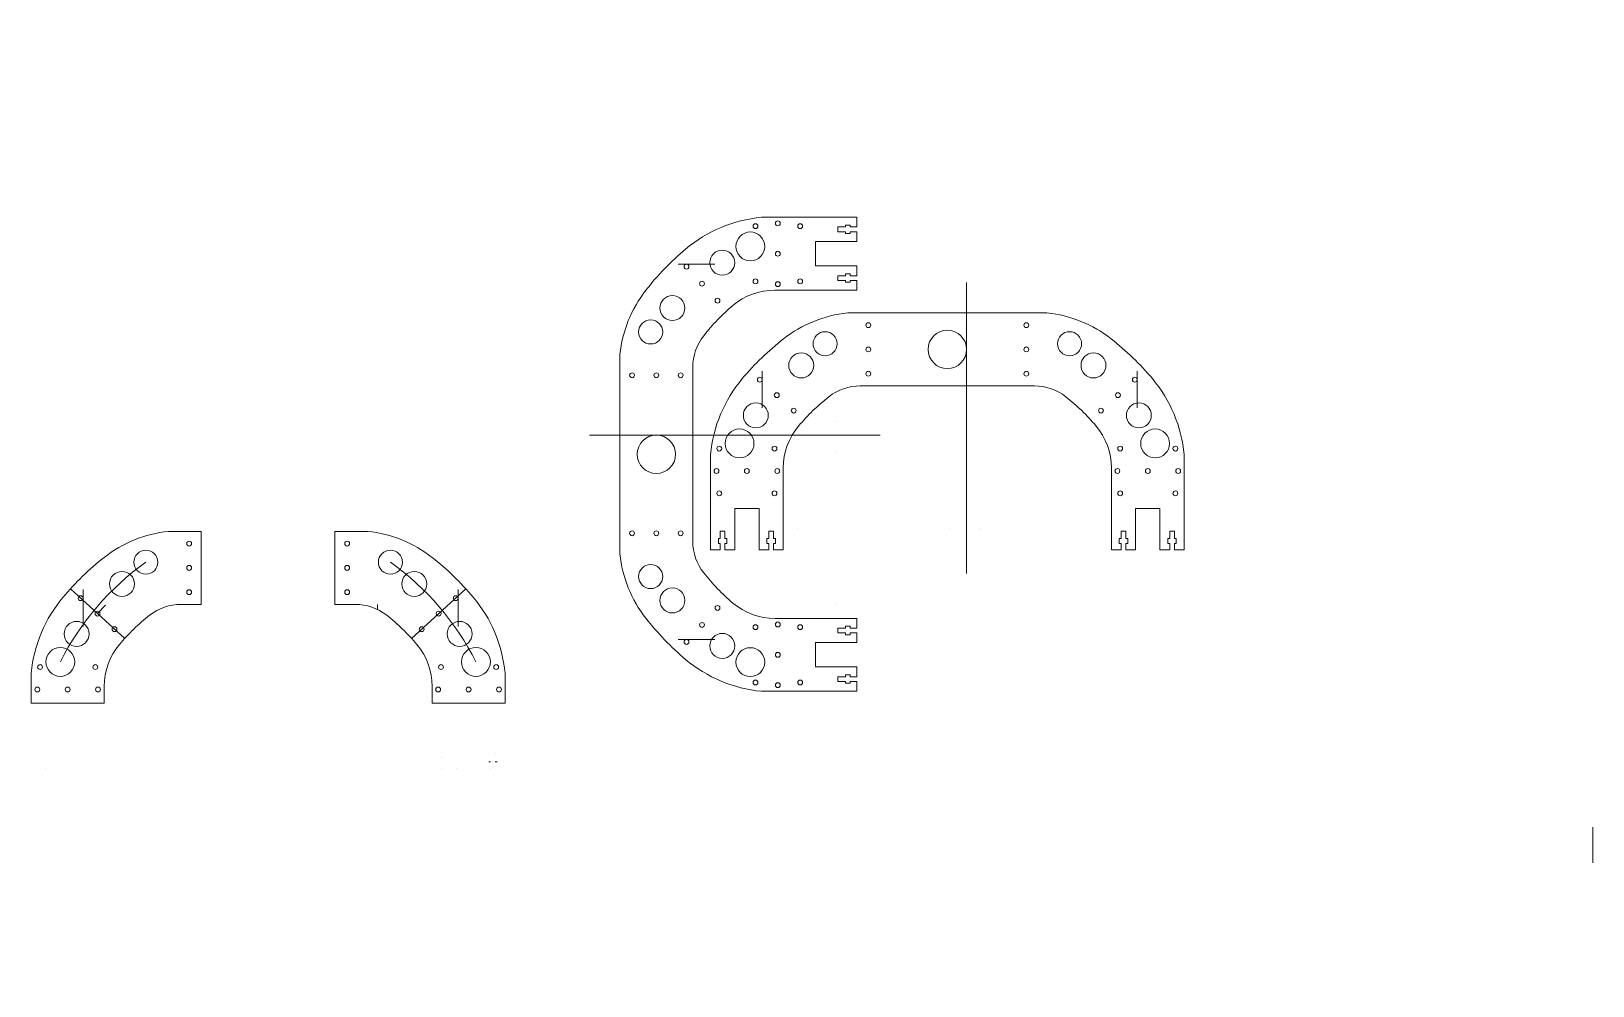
# Model space of a CAD drawing. Header units: millimetres. Extents: x -873 to 413, y -416 to 369.
import ezdxf

# ---------------------------------------------------------------- set-up
doc = ezdxf.new("R2010")
doc.units = ezdxf.units.MM
doc.header["$MEASUREMENT"] = 0
doc.layers.add('Layer 1', color=7, linetype='Continuous')

msp = doc.modelspace()

# ---------------------------------------------------------------- linework, layer by layer
at = {"layer": 'Layer 1', "color": 1, "lineweight": 9}
for points, knots in [([(-102.9632, 107.4648), (-102.9632, 116.1909), (-110.0371, 123.2648), (-118.7632, 123.2648), (-118.7632, 123.2648), (-127.4893, 123.2648), (-134.5632, 116.1909), (-134.5632, 107.4648), (-134.5632, 107.4648), (-134.5632, 98.7387), (-127.4893, 91.6648), (-118.7633, 91.6648), (-118.7633, 91.6648), (-110.0372, 91.6647), (-102.9632, 98.7386), (-102.9632, 107.4647), (-102.9632, 369.2477), (-102.9632, -416.1012), (-102.9632, 107.4648)], [0, 0, 0, 0, 0.2, 0.2, 0.2, 0.2, 0.4, 0.4, 0.4, 0.4, 0.6, 0.6, 0.6, 0.6, 1, 1, 1, 1.0001, 1.0001, 1.0001, 1.0001]), ([(-276.6754, 210.923), (-277.7799, 210.923), (-278.6754, 210.0276), (-278.6754, 208.923), (-278.6754, 208.923), (-278.6754, 207.8184), (-277.78, 206.923), (-276.6754, 206.923), (-276.6754, 206.923), (-275.5708, 206.923), (-274.6754, 207.8184), (-274.6754, 208.923), (-274.6754, 208.923), (-274.6754, 210.0276), (-275.5708, 210.923), (-276.6754, 210.923)], [0, 0, 0, 0, 0.2, 0.2, 0.2, 0.2, 0.4, 0.4, 0.4, 0.4, 0.6, 0.6, 0.6, 0.6, 1, 1, 1, 1]), ([(-258.2699, 213.1893), (-259.3745, 213.1893), (-260.2699, 212.2939), (-260.2699, 211.1893), (-260.2699, 211.1893), (-260.2699, 210.0847), (-259.3745, 209.1893), (-258.2699, 209.1893), (-258.2699, 209.1893), (-257.1653, 209.1893), (-256.2699, 210.0847), (-256.2699, 211.1893), (-256.2699, 211.1893), (-256.2699, 212.2939), (-257.1653, 213.1893), (-258.2699, 213.1893)], [0, 0, 0, 0, 0.2, 0.2, 0.2, 0.2, 0.4, 0.4, 0.4, 0.4, 0.6, 0.6, 0.6, 0.6, 1, 1, 1, 1]), ([(-239.8644, 210.923), (-240.969, 210.923), (-241.8644, 210.0276), (-241.8644, 208.923), (-241.8644, 208.923), (-241.8644, 207.8184), (-240.969, 206.923), (-239.8644, 206.923), (-239.8644, 206.923), (-238.7598, 206.923), (-237.8644, 207.8184), (-237.8644, 208.923), (-237.8644, 208.923), (-237.8644, 210.0276), (-238.7598, 210.923), (-239.8644, 210.923)], [0, 0, 0, 0, 0.2, 0.2, 0.2, 0.2, 0.4, 0.4, 0.4, 0.4, 0.6, 0.6, 0.6, 0.6, 1, 1, 1, 1]), ([(-280.9131, 204.0879), (-287.4722, 204.0879), (-292.7893, 198.7707), (-292.7893, 192.2117), (-292.7893, 192.2117), (-292.7893, 185.6527), (-287.4722, 180.3355), (-280.9132, 180.3355), (-280.9132, 180.3355), (-274.3541, 180.3355), (-269.037, 185.6526), (-269.037, 192.2117), (-269.037, 192.2117), (-269.0369, 198.7707), (-274.3541, 204.0879), (-280.9131, 204.0879)], [0, 0, 0, 0, 0.2, 0.2, 0.2, 0.2, 0.4, 0.4, 0.4, 0.4, 0.6, 0.6, 0.6, 0.6, 1, 1, 1, 1]), ([(-304.0037, 189.0972), (-309.6759, 189.0972), (-314.2741, 184.499), (-314.2741, 178.8268), (-314.2741, 178.8268), (-314.2741, 173.1546), (-309.676, 168.5564), (-304.0038, 168.5564), (-304.0038, 168.5564), (-298.3316, 168.5564), (-293.7334, 173.1546), (-293.7334, 178.8267), (-293.7334, 178.8267), (-293.7333, 184.4989), (-298.3315, 189.0971), (-304.0037, 189.0972)], [0, 0, 0, 0, 0.2, 0.2, 0.2, 0.2, 0.4, 0.4, 0.4, 0.4, 0.6, 0.6, 0.6, 0.6, 1, 1, 1, 1]), ([(-258.2699, 188.1893), (-259.3744, 188.1893), (-260.2699, 187.2939), (-260.2699, 186.1893), (-260.2699, 186.1893), (-260.2699, 185.0847), (-259.3745, 184.1893), (-258.2699, 184.1893), (-258.2699, 184.1893), (-257.1653, 184.1893), (-256.2699, 185.0847), (-256.2699, 186.1893), (-256.2699, 186.1893), (-256.2699, 187.2939), (-257.1653, 188.1893), (-258.2699, 188.1893)], [0, 0, 0, 0, 0.2, 0.2, 0.2, 0.2, 0.4, 0.4, 0.4, 0.4, 0.6, 0.6, 0.6, 0.6, 1, 1, 1, 1]), ([(-333.4109, 177.5738), (-334.5154, 177.5738), (-335.4109, 176.6784), (-335.4109, 175.5738), (-335.4109, 175.5738), (-335.4109, 174.4693), (-334.5154, 173.5738), (-333.4109, 173.5738), (-333.4109, 173.5738), (-332.3063, 173.5738), (-331.4109, 174.4693), (-331.4109, 175.5738), (-331.4109, 175.5738), (-331.4109, 176.6784), (-332.3063, 177.5738), (-333.4108, 177.5738), (-366.5458, 177.5738), (-267.1409, 177.5738), (-333.4109, 177.5738)], [0, 0, 0, 0, 0.2, 0.2, 0.2, 0.2, 0.4, 0.4, 0.4, 0.4, 0.6, 0.6, 0.6, 0.6, 1, 1, 1, 1.0001, 1.0001, 1.0001, 1.0001]), ([(-320.6636, 163.59), (-321.7682, 163.59), (-322.6636, 162.6946), (-322.6636, 161.59), (-322.6636, 161.59), (-322.6636, 160.4855), (-321.7682, 159.59), (-320.6636, 159.59), (-320.6636, 159.59), (-319.5591, 159.59), (-318.6636, 160.4854), (-318.6636, 161.59), (-318.6636, 161.59), (-318.6636, 162.6946), (-319.559, 163.59), (-320.6636, 163.59)], [0, 0, 0, 0, 0.2, 0.2, 0.2, 0.2, 0.4, 0.4, 0.4, 0.4, 0.6, 0.6, 0.6, 0.6, 1, 1, 1, 1]), ([(-276.6754, 165.4556), (-277.7799, 165.4556), (-278.6754, 164.5602), (-278.6754, 163.4556), (-278.6754, 163.4556), (-278.6754, 162.351), (-277.78, 161.4556), (-276.6754, 161.4556), (-276.6754, 161.4556), (-275.5708, 161.4556), (-274.6754, 162.351), (-274.6754, 163.4556), (-274.6754, 163.4556), (-274.6754, 164.5602), (-275.5708, 165.4556), (-276.6754, 165.4556)], [0, 0, 0, 0, 0.2, 0.2, 0.2, 0.2, 0.4, 0.4, 0.4, 0.4, 0.6, 0.6, 0.6, 0.6, 1, 1, 1, 1]), ([(-258.2699, 163.1893), (-259.3745, 163.1893), (-260.2699, 162.2939), (-260.2699, 161.1893), (-260.2699, 161.1893), (-260.2699, 160.0847), (-259.3745, 159.1893), (-258.2699, 159.1893), (-258.2699, 159.1893), (-257.1653, 159.1893), (-256.2699, 160.0847), (-256.2699, 161.1893), (-256.2699, 161.1893), (-256.2699, 162.2939), (-257.1653, 163.1893), (-258.2699, 163.1893)], [0, 0, 0, 0, 0.2, 0.2, 0.2, 0.2, 0.4, 0.4, 0.4, 0.4, 0.6, 0.6, 0.6, 0.6, 1, 1, 1, 1]), ([(-239.8644, 165.4556), (-240.969, 165.4556), (-241.8644, 164.5602), (-241.8644, 163.4556), (-241.8644, 163.4556), (-241.8644, 162.351), (-240.969, 161.4556), (-239.8644, 161.4556), (-239.8644, 161.4556), (-238.7598, 161.4556), (-237.8644, 162.351), (-237.8644, 163.4556), (-237.8644, 163.4556), (-237.8644, 164.5602), (-238.7598, 165.4556), (-239.8644, 165.4556)], [0, 0, 0, 0, 0.2, 0.2, 0.2, 0.2, 0.4, 0.4, 0.4, 0.4, 0.6, 0.6, 0.6, 0.6, 1, 1, 1, 1]), ([(-345.058, 151.7535), (-350.7302, 151.7535), (-355.3284, 147.1553), (-355.3284, 141.4832), (-355.3284, 141.4832), (-355.3284, 135.811), (-350.7302, 131.2128), (-345.058, 131.2128), (-345.058, 131.2128), (-339.3859, 131.2127), (-334.7876, 135.8109), (-334.7876, 141.4831), (-334.7876, 141.4831), (-334.7876, 147.1553), (-339.3858, 151.7535), (-345.058, 151.7535)], [0, 0, 0, 0, 0.2, 0.2, 0.2, 0.2, 0.4, 0.4, 0.4, 0.4, 0.6, 0.6, 0.6, 0.6, 1, 1, 1, 1]), ([(-307.9164, 149.6062), (-309.0209, 149.6062), (-309.9164, 148.7108), (-309.9164, 147.6062), (-309.9164, 147.6062), (-309.9164, 146.5016), (-309.0209, 145.6062), (-307.9164, 145.6062), (-307.9164, 145.6062), (-306.8118, 145.6062), (-305.9164, 146.5016), (-305.9164, 147.6062), (-305.9164, 147.6062), (-305.9164, 148.7108), (-306.8118, 149.6062), (-307.9164, 149.6062)], [0, 0, 0, 0, 0.2, 0.2, 0.2, 0.2, 0.4, 0.4, 0.4, 0.4, 0.6, 0.6, 0.6, 0.6, 1, 1, 1, 1]), ([(-362.9546, 131.6999), (-368.4116, 131.6999), (-372.8354, 127.2761), (-372.8354, 121.8191), (-372.8354, 121.8191), (-372.8354, 116.3621), (-368.4117, 111.9383), (-362.9546, 111.9383), (-362.9546, 111.9383), (-357.4976, 111.9383), (-353.0738, 116.3621), (-353.0738, 121.8191), (-353.0738, 121.8191), (-353.0738, 127.2761), (-357.4975, 131.6999), (-362.9546, 131.6999)], [0, 0, 0, 0, 0.2, 0.2, 0.2, 0.2, 0.4, 0.4, 0.4, 0.4, 0.6, 0.6, 0.6, 0.6, 1, 1, 1, 1]), ([(-181.7632, 127.4648), (-181.7632, 128.5693), (-182.6586, 129.4648), (-183.7632, 129.4648), (-183.7632, 129.4648), (-184.8678, 129.4648), (-185.7632, 128.5694), (-185.7632, 127.4648), (-185.7632, 127.4648), (-185.7632, 126.3602), (-184.8678, 125.4648), (-183.7632, 125.4648), (-183.7632, 125.4648), (-182.6586, 125.4648), (-181.7632, 126.3602), (-181.7632, 127.4648)], [0, 0, 0, 0, 0.2, 0.2, 0.2, 0.2, 0.4, 0.4, 0.4, 0.4, 0.6, 0.6, 0.6, 0.6, 1, 1, 1, 1]), ([(-51.7632, 127.4648), (-51.7632, 128.5693), (-52.6586, 129.4648), (-53.7632, 129.4648), (-53.7632, 129.4648), (-54.8678, 129.4648), (-55.7632, 128.5694), (-55.7632, 127.4648), (-55.7632, 127.4648), (-55.7632, 126.3602), (-54.8678, 125.4648), (-53.7632, 125.4648), (-53.7632, 125.4648), (-52.6586, 125.4648), (-51.7632, 126.3602), (-51.7632, 127.4648)], [0, 0, 0, 0, 0.2, 0.2, 0.2, 0.2, 0.4, 0.4, 0.4, 0.4, 0.6, 0.6, 0.6, 0.6, 1, 1, 1, 1]), ([(-271.1477, 82.6058), (-271.1477, 83.7103), (-272.0432, 84.6058), (-273.1477, 84.6058), (-273.1477, 84.6058), (-274.2523, 84.6058), (-275.1477, 83.7103), (-275.1477, 82.6058), (-275.1477, 82.6058), (-275.1477, 81.5012), (-274.2523, 80.6058), (-273.1477, 80.6058), (-273.1477, 80.6058), (-272.0432, 80.6058), (-271.1477, 81.5012), (-271.1477, 82.6057), (-271.1477, 115.7407), (-271.1477, 16.3358), (-271.1477, 82.6058)], [0, 0, 0, 0, 0.2, 0.2, 0.2, 0.2, 0.4, 0.4, 0.4, 0.4, 0.6, 0.6, 0.6, 0.6, 1, 1, 1, 1.0001, 1.0001, 1.0001, 1.0001]), ([(-209.5122, 112.1495), (-209.5122, 117.6065), (-213.936, 122.0303), (-219.393, 122.0303), (-219.393, 122.0303), (-224.85, 122.0303), (-229.2738, 117.6066), (-229.2738, 112.1495), (-229.2738, 112.1495), (-229.2738, 106.6925), (-224.8501, 102.2687), (-219.393, 102.2687), (-219.393, 102.2687), (-213.936, 102.2687), (-209.5122, 106.6924), (-209.5122, 112.1495)], [0, 0, 0, 0, 0.2, 0.2, 0.2, 0.2, 0.4, 0.4, 0.4, 0.4, 0.6, 0.6, 0.6, 0.6, 1, 1, 1, 1]), ([(-8.2526, 112.1495), (-8.2526, 117.6065), (-12.6764, 122.0303), (-18.1334, 122.0303), (-18.1334, 122.0303), (-23.5904, 122.0303), (-28.0142, 117.6066), (-28.0142, 112.1495), (-28.0142, 112.1495), (-28.0142, 106.6925), (-23.5904, 102.2687), (-18.1334, 102.2687), (-18.1334, 102.2687), (-12.6764, 102.2687), (-8.2526, 106.6924), (-8.2526, 112.1495)], [0, 0, 0, 0, 0.2, 0.2, 0.2, 0.2, 0.4, 0.4, 0.4, 0.4, 0.6, 0.6, 0.6, 0.6, 1, 1, 1, 1]), ([(37.6213, 82.6058), (37.6213, 83.7103), (36.7259, 84.6058), (35.6213, 84.6058), (35.6213, 84.6058), (34.5168, 84.6058), (33.6213, 83.7103), (33.6213, 82.6058), (33.6213, 82.6058), (33.6213, 81.5012), (34.5168, 80.6058), (35.6213, 80.6058), (35.6213, 80.6058), (36.7259, 80.6058), (37.6213, 81.5012), (37.6213, 82.6057), (37.6213, 115.7407), (37.6213, 16.3358), (37.6213, 82.6058)], [0, 0, 0, 0, 0.2, 0.2, 0.2, 0.2, 0.4, 0.4, 0.4, 0.4, 0.6, 0.6, 0.6, 0.6, 1, 1, 1, 1.0001, 1.0001, 1.0001, 1.0001]), ([(-228.7866, 94.2529), (-228.7866, 99.9251), (-233.3848, 104.5233), (-239.057, 104.5233), (-239.057, 104.5233), (-244.7292, 104.5233), (-249.3274, 99.9251), (-249.3274, 94.2529), (-249.3274, 94.2529), (-249.3274, 88.5808), (-244.7292, 83.9825), (-239.0571, 83.9825), (-239.0571, 83.9825), (-233.3849, 83.9825), (-228.7867, 88.5807), (-228.7866, 94.2529)], [0, 0, 0, 0, 0.2, 0.2, 0.2, 0.2, 0.4, 0.4, 0.4, 0.4, 0.6, 0.6, 0.6, 0.6, 1, 1, 1, 1]), ([(-181.7632, 107.4648), (-181.7632, 108.5693), (-182.6586, 109.4648), (-183.7632, 109.4648), (-183.7632, 109.4648), (-184.8678, 109.4648), (-185.7632, 108.5694), (-185.7632, 107.4648), (-185.7632, 107.4648), (-185.7632, 106.3602), (-184.8678, 105.4648), (-183.7632, 105.4648), (-183.7632, 105.4648), (-182.6586, 105.4648), (-181.7632, 106.3602), (-181.7632, 107.4648)], [0, 0, 0, 0, 0.2, 0.2, 0.2, 0.2, 0.4, 0.4, 0.4, 0.4, 0.6, 0.6, 0.6, 0.6, 1, 1, 1, 1]), ([(-51.7632, 107.4648), (-51.7632, 108.5693), (-52.6586, 109.4648), (-53.7632, 109.4648), (-53.7632, 109.4648), (-54.8678, 109.4648), (-55.7632, 108.5694), (-55.7632, 107.4648), (-55.7632, 107.4648), (-55.7632, 106.3602), (-54.8678, 105.4648), (-53.7632, 105.4648), (-53.7632, 105.4648), (-52.6586, 105.4648), (-51.7632, 106.3602), (-51.7632, 107.4648)], [0, 0, 0, 0, 0.2, 0.2, 0.2, 0.2, 0.4, 0.4, 0.4, 0.4, 0.6, 0.6, 0.6, 0.6, 1, 1, 1, 1]), ([(11.801, 94.2529), (11.801, 99.9251), (7.2028, 104.5233), (1.5307, 104.5233), (1.5307, 104.5233), (-4.1415, 104.5233), (-8.7397, 99.9251), (-8.7397, 94.2529), (-8.7397, 94.2529), (-8.7398, 88.5808), (-4.1416, 83.9825), (1.5306, 83.9825), (1.5306, 83.9825), (7.2028, 83.9825), (11.801, 88.5807), (11.801, 94.2529)], [0, 0, 0, 0, 0.2, 0.2, 0.2, 0.2, 0.4, 0.4, 0.4, 0.4, 0.6, 0.6, 0.6, 0.6, 1, 1, 1, 1]), ([(-378.2699, 88.1893), (-379.3744, 88.1893), (-380.2699, 87.2939), (-380.2699, 86.1893), (-380.2699, 86.1893), (-380.2699, 85.0847), (-379.3745, 84.1893), (-378.2699, 84.1893), (-378.2699, 84.1893), (-377.1653, 84.1893), (-376.2699, 85.0847), (-376.2699, 86.1893), (-376.2699, 86.1893), (-376.2699, 87.2939), (-377.1653, 88.1893), (-378.2699, 88.1893)], [0, 0, 0, 0, 0.2, 0.2, 0.2, 0.2, 0.4, 0.4, 0.4, 0.4, 0.6, 0.6, 0.6, 0.6, 1, 1, 1, 1]), ([(-358.2699, 88.1893), (-359.3744, 88.1893), (-360.2699, 87.2939), (-360.2699, 86.1893), (-360.2699, 86.1893), (-360.2699, 85.0847), (-359.3745, 84.1893), (-358.2699, 84.1893), (-358.2699, 84.1893), (-357.1653, 84.1893), (-356.2699, 85.0847), (-356.2699, 86.1893), (-356.2699, 86.1893), (-356.2699, 87.2939), (-357.1653, 88.1893), (-358.2699, 88.1893)], [0, 0, 0, 0, 0.2, 0.2, 0.2, 0.2, 0.4, 0.4, 0.4, 0.4, 0.6, 0.6, 0.6, 0.6, 1, 1, 1, 1]), ([(-338.2699, 88.1893), (-339.3744, 88.1893), (-340.2699, 87.2939), (-340.2699, 86.1893), (-340.2699, 86.1893), (-340.2699, 85.0847), (-339.3745, 84.1893), (-338.2699, 84.1893), (-338.2699, 84.1893), (-337.1653, 84.1893), (-336.2699, 85.0847), (-336.2699, 86.1893), (-336.2699, 86.1893), (-336.2699, 87.2939), (-337.1653, 88.1893), (-338.2699, 88.1893)], [0, 0, 0, 0, 0.2, 0.2, 0.2, 0.2, 0.4, 0.4, 0.4, 0.4, 0.6, 0.6, 0.6, 0.6, 1, 1, 1, 1]), ([(-181.7632, 87.4648), (-181.7632, 88.5693), (-182.6586, 89.4648), (-183.7632, 89.4648), (-183.7632, 89.4648), (-184.8678, 89.4648), (-185.7632, 88.5694), (-185.7632, 87.4648), (-185.7632, 87.4648), (-185.7632, 86.3602), (-184.8678, 85.4648), (-183.7632, 85.4648), (-183.7632, 85.4648), (-182.6586, 85.4648), (-181.7632, 86.3602), (-181.7632, 87.4648)], [0, 0, 0, 0, 0.2, 0.2, 0.2, 0.2, 0.4, 0.4, 0.4, 0.4, 0.6, 0.6, 0.6, 0.6, 1, 1, 1, 1]), ([(-51.7632, 87.4648), (-51.7632, 88.5693), (-52.6586, 89.4648), (-53.7632, 89.4648), (-53.7632, 89.4648), (-54.8678, 89.4648), (-55.7632, 88.5694), (-55.7632, 87.4648), (-55.7632, 87.4648), (-55.7632, 86.3602), (-54.8678, 85.4648), (-53.7632, 85.4648), (-53.7632, 85.4648), (-52.6586, 85.4648), (-51.7632, 86.3602), (-51.7632, 87.4648)], [0, 0, 0, 0, 0.2, 0.2, 0.2, 0.2, 0.4, 0.4, 0.4, 0.4, 0.6, 0.6, 0.6, 0.6, 1, 1, 1, 1]), ([(-257.1639, 69.8585), (-257.1639, 70.9631), (-258.0593, 71.8585), (-259.1639, 71.8585), (-259.1639, 71.8585), (-260.2685, 71.8585), (-261.1639, 70.9631), (-261.1639, 69.8585), (-261.1639, 69.8585), (-261.1639, 68.754), (-260.2685, 67.8585), (-259.1639, 67.8585), (-259.1639, 67.8585), (-258.0593, 67.8585), (-257.1639, 68.7539), (-257.1639, 69.8585)], [0, 0, 0, 0, 0.2, 0.2, 0.2, 0.2, 0.4, 0.4, 0.4, 0.4, 0.6, 0.6, 0.6, 0.6, 1, 1, 1, 1]), ([(23.6375, 69.8585), (23.6375, 70.9631), (22.7421, 71.8585), (21.6375, 71.8585), (21.6375, 71.8585), (20.533, 71.8585), (19.6375, 70.9631), (19.6375, 69.8585), (19.6375, 69.8585), (19.6375, 68.754), (20.5329, 67.8585), (21.6375, 67.8585), (21.6375, 67.8585), (22.7421, 67.8585), (23.6375, 68.7539), (23.6375, 69.8585)], [0, 0, 0, 0, 0.2, 0.2, 0.2, 0.2, 0.4, 0.4, 0.4, 0.4, 0.6, 0.6, 0.6, 0.6, 1, 1, 1, 1]), ([(-266.1303, 53.1986), (-266.1303, 58.8708), (-270.7285, 63.469), (-276.4007, 63.469), (-276.4007, 63.469), (-282.0728, 63.469), (-286.671, 58.8709), (-286.6711, 53.1987), (-286.6711, 53.1987), (-286.6711, 47.5265), (-282.0729, 42.9283), (-276.4007, 42.9283), (-276.4007, 42.9283), (-270.7285, 42.9282), (-266.1303, 47.5264), (-266.1303, 53.1986)], [0, 0, 0, 0, 0.2, 0.2, 0.2, 0.2, 0.4, 0.4, 0.4, 0.4, 0.6, 0.6, 0.6, 0.6, 1, 1, 1, 1]), ([(-243.1801, 57.1113), (-243.1801, 58.2158), (-244.0755, 59.1113), (-245.1801, 59.1113), (-245.1801, 59.1113), (-246.2846, 59.1113), (-247.1801, 58.2158), (-247.1801, 57.1113), (-247.1801, 57.1113), (-247.1801, 56.0067), (-246.2847, 55.1113), (-245.1801, 55.1113), (-245.1801, 55.1113), (-244.0755, 55.1113), (-243.1801, 56.0067), (-243.1801, 57.1113)], [0, 0, 0, 0, 0.2, 0.2, 0.2, 0.2, 0.4, 0.4, 0.4, 0.4, 0.6, 0.6, 0.6, 0.6, 1, 1, 1, 1]), ([(9.6537, 57.1113), (9.6537, 58.2158), (8.7583, 59.1113), (7.6537, 59.1113), (7.6537, 59.1113), (6.5491, 59.1113), (5.6537, 58.2158), (5.6537, 57.1113), (5.6537, 57.1113), (5.6537, 56.0067), (6.5491, 55.1113), (7.6537, 55.1113), (7.6537, 55.1113), (8.7583, 55.1113), (9.6537, 56.0067), (9.6537, 57.1113)], [0, 0, 0, 0, 0.2, 0.2, 0.2, 0.2, 0.4, 0.4, 0.4, 0.4, 0.6, 0.6, 0.6, 0.6, 1, 1, 1, 1]), ([(49.1447, 53.1986), (49.1447, 58.8708), (44.5465, 63.469), (38.8743, 63.469), (38.8743, 63.469), (33.2021, 63.469), (28.6039, 58.8709), (28.6039, 53.1987), (28.6039, 53.1987), (28.6039, 47.5265), (33.2021, 42.9283), (38.8742, 42.9283), (38.8742, 42.9283), (44.5464, 42.9282), (49.1446, 47.5264), (49.1447, 53.1986)], [0, 0, 0, 0, 0.2, 0.2, 0.2, 0.2, 0.4, 0.4, 0.4, 0.4, 0.6, 0.6, 0.6, 0.6, 1, 1, 1, 1]), ([(-277.9094, 30.108), (-277.9094, 36.6671), (-283.2265, 41.9842), (-289.7856, 41.9842), (-289.7856, 41.9842), (-296.3446, 41.9842), (-301.6618, 36.6671), (-301.6618, 30.1081), (-301.6618, 30.1081), (-301.6618, 23.549), (-296.3447, 18.2319), (-289.7856, 18.2319), (-289.7856, 18.2319), (-283.2266, 18.2318), (-277.9094, 23.549), (-277.9094, 30.108)], [0, 0, 0, 0, 0.2, 0.2, 0.2, 0.2, 0.4, 0.4, 0.4, 0.4, 0.6, 0.6, 0.6, 0.6, 1, 1, 1, 1]), ([(64.1354, 30.108), (64.1354, 36.6671), (58.8182, 41.9842), (52.2592, 41.9842), (52.2592, 41.9842), (45.7002, 41.9842), (40.383, 36.6671), (40.383, 30.1081), (40.383, 30.1081), (40.383, 23.549), (45.7001, 18.2319), (52.2592, 18.2319), (52.2592, 18.2319), (58.8182, 18.2318), (64.1354, 23.549), (64.1354, 30.108)], [0, 0, 0, 0, 0.2, 0.2, 0.2, 0.2, 0.4, 0.4, 0.4, 0.4, 0.6, 0.6, 0.6, 0.6, 1, 1, 1, 1]), ([(-358.2699, 36.9893), (-366.996, 36.9893), (-374.0699, 29.9154), (-374.0699, 21.1893), (-374.0699, 21.1893), (-374.0699, 12.4632), (-366.996, 5.3893), (-358.2699, 5.3893), (-358.2699, 5.3893), (-349.5438, 5.3893), (-342.4699, 12.4632), (-342.4699, 21.1892), (-342.4699, 21.1892), (-342.4698, 29.9153), (-349.5437, 36.9893), (-358.2698, 36.9893), (-620.0528, 36.9893), (165.2961, 36.9893), (-358.2699, 36.9893)], [0, 0, 0, 0, 0.2, 0.2, 0.2, 0.2, 0.4, 0.4, 0.4, 0.4, 0.6, 0.6, 0.6, 0.6, 1, 1, 1, 1.0001, 1.0001, 1.0001, 1.0001]), ([(-304.4969, 25.8703), (-304.4969, 26.9748), (-305.3923, 27.8703), (-306.4969, 27.8703), (-306.4969, 27.8703), (-307.6015, 27.8703), (-308.4969, 26.9749), (-308.4969, 25.8703), (-308.4969, 25.8703), (-308.4969, 24.7657), (-307.6015, 23.8703), (-306.4969, 23.8703), (-306.4969, 23.8703), (-305.3923, 23.8703), (-304.4969, 24.7657), (-304.4969, 25.8703)], [0, 0, 0, 0, 0.2, 0.2, 0.2, 0.2, 0.4, 0.4, 0.4, 0.4, 0.6, 0.6, 0.6, 0.6, 1, 1, 1, 1]), ([(-259.0295, 25.8703), (-259.0295, 26.9748), (-259.9249, 27.8703), (-261.0295, 27.8703), (-261.0295, 27.8703), (-262.1341, 27.8703), (-263.0295, 26.9749), (-263.0295, 25.8703), (-263.0295, 25.8703), (-263.0295, 24.7657), (-262.1341, 23.8703), (-261.0295, 23.8703), (-261.0295, 23.8703), (-259.9249, 23.8703), (-259.0295, 24.7657), (-259.0295, 25.8703)], [0, 0, 0, 0, 0.2, 0.2, 0.2, 0.2, 0.4, 0.4, 0.4, 0.4, 0.6, 0.6, 0.6, 0.6, 1, 1, 1, 1]), ([(25.5031, 25.8703), (25.5031, 26.9748), (24.6077, 27.8703), (23.5031, 27.8703), (23.5031, 27.8703), (22.3985, 27.8703), (21.5031, 26.9749), (21.5031, 25.8703), (21.5031, 25.8703), (21.5031, 24.7657), (22.3985, 23.8703), (23.5031, 23.8703), (23.5031, 23.8703), (24.6077, 23.8703), (25.5031, 24.7657), (25.5031, 25.8703)], [0, 0, 0, 0, 0.2, 0.2, 0.2, 0.2, 0.4, 0.4, 0.4, 0.4, 0.6, 0.6, 0.6, 0.6, 1, 1, 1, 1]), ([(70.9705, 25.8703), (70.9705, 26.9748), (70.0751, 27.8703), (68.9705, 27.8703), (68.9705, 27.8703), (67.8659, 27.8703), (66.9705, 26.9749), (66.9705, 25.8703), (66.9705, 25.8703), (66.9705, 24.7657), (67.8659, 23.8703), (68.9705, 23.8703), (68.9705, 23.8703), (70.0751, 23.8703), (70.9705, 24.7657), (70.9705, 25.8703)], [0, 0, 0, 0, 0.2, 0.2, 0.2, 0.2, 0.4, 0.4, 0.4, 0.4, 0.6, 0.6, 0.6, 0.6, 1, 1, 1, 1]), ([(-306.7632, 7.4648), (-306.7632, 8.5694), (-307.6586, 9.4648), (-308.7632, 9.4648), (-308.7632, 9.4648), (-309.8678, 9.4648), (-310.7632, 8.5694), (-310.7632, 7.4648), (-310.7632, 7.4648), (-310.7632, 6.3602), (-309.8678, 5.4648), (-308.7632, 5.4648), (-308.7632, 5.4648), (-307.6586, 5.4648), (-306.7632, 6.3602), (-306.7632, 7.4648)], [0, 0, 0, 0, 0.2, 0.2, 0.2, 0.2, 0.4, 0.4, 0.4, 0.4, 0.6, 0.6, 0.6, 0.6, 1, 1, 1, 1]), ([(-281.7632, 7.4648), (-281.7632, 8.5693), (-282.6586, 9.4648), (-283.7632, 9.4648), (-283.7632, 9.4648), (-284.8678, 9.4648), (-285.7632, 8.5694), (-285.7632, 7.4648), (-285.7632, 7.4648), (-285.7632, 6.3602), (-284.8678, 5.4648), (-283.7632, 5.4648), (-283.7632, 5.4648), (-282.6586, 5.4648), (-281.7632, 6.3602), (-281.7632, 7.4648)], [0, 0, 0, 0, 0.2, 0.2, 0.2, 0.2, 0.4, 0.4, 0.4, 0.4, 0.6, 0.6, 0.6, 0.6, 1, 1, 1, 1]), ([(-256.7632, 7.4648), (-256.7632, 8.5694), (-257.6586, 9.4648), (-258.7632, 9.4648), (-258.7632, 9.4648), (-259.8678, 9.4648), (-260.7632, 8.5694), (-260.7632, 7.4648), (-260.7632, 7.4648), (-260.7632, 6.3602), (-259.8678, 5.4648), (-258.7632, 5.4648), (-258.7632, 5.4648), (-257.6586, 5.4648), (-256.7632, 6.3602), (-256.7632, 7.4648)], [0, 0, 0, 0, 0.2, 0.2, 0.2, 0.2, 0.4, 0.4, 0.4, 0.4, 0.6, 0.6, 0.6, 0.6, 1, 1, 1, 1]), ([(23.2368, 7.4648), (23.2368, 8.5694), (22.3414, 9.4648), (21.2368, 9.4648), (21.2368, 9.4648), (20.1322, 9.4648), (19.2368, 8.5694), (19.2368, 7.4648), (19.2368, 7.4648), (19.2368, 6.3602), (20.1322, 5.4648), (21.2368, 5.4648), (21.2368, 5.4648), (22.3414, 5.4648), (23.2368, 6.3602), (23.2368, 7.4648)], [0, 0, 0, 0, 0.2, 0.2, 0.2, 0.2, 0.4, 0.4, 0.4, 0.4, 0.6, 0.6, 0.6, 0.6, 1, 1, 1, 1]), ([(48.2368, 7.4648), (48.2368, 8.5693), (47.3414, 9.4648), (46.2368, 9.4648), (46.2368, 9.4648), (45.1322, 9.4648), (44.2368, 8.5694), (44.2368, 7.4648), (44.2368, 7.4648), (44.2368, 6.3602), (45.1322, 5.4648), (46.2368, 5.4648), (46.2368, 5.4648), (47.3414, 5.4648), (48.2368, 6.3602), (48.2368, 7.4648)], [0, 0, 0, 0, 0.2, 0.2, 0.2, 0.2, 0.4, 0.4, 0.4, 0.4, 0.6, 0.6, 0.6, 0.6, 1, 1, 1, 1]), ([(73.2368, 7.4648), (73.2368, 8.5694), (72.3414, 9.4648), (71.2368, 9.4648), (71.2368, 9.4648), (70.1322, 9.4648), (69.2368, 8.5694), (69.2368, 7.4648), (69.2368, 7.4648), (69.2368, 6.3602), (70.1322, 5.4648), (71.2368, 5.4648), (71.2368, 5.4648), (72.3414, 5.4648), (73.2368, 6.3602), (73.2368, 7.4648)], [0, 0, 0, 0, 0.2, 0.2, 0.2, 0.2, 0.4, 0.4, 0.4, 0.4, 0.6, 0.6, 0.6, 0.6, 1, 1, 1, 1]), ([(-304.4969, -10.9407), (-304.4969, -9.8361), (-305.3923, -8.9407), (-306.4969, -8.9407), (-306.4969, -8.9407), (-307.6015, -8.9407), (-308.4969, -9.8361), (-308.4969, -10.9407), (-308.4969, -10.9407), (-308.4969, -12.0453), (-307.6015, -12.9407), (-306.4969, -12.9407), (-306.4969, -12.9407), (-305.3923, -12.9407), (-304.4969, -12.0453), (-304.4969, -10.9407)], [0, 0, 0, 0, 0.2, 0.2, 0.2, 0.2, 0.4, 0.4, 0.4, 0.4, 0.6, 0.6, 0.6, 0.6, 1, 1, 1, 1]), ([(-259.0295, -10.9407), (-259.0295, -9.8361), (-259.9249, -8.9407), (-261.0295, -8.9407), (-261.0295, -8.9407), (-262.1341, -8.9407), (-263.0295, -9.8361), (-263.0295, -10.9407), (-263.0295, -10.9407), (-263.0295, -12.0453), (-262.1341, -12.9407), (-261.0295, -12.9407), (-261.0295, -12.9407), (-259.9249, -12.9407), (-259.0295, -12.0453), (-259.0295, -10.9407)], [0, 0, 0, 0, 0.2, 0.2, 0.2, 0.2, 0.4, 0.4, 0.4, 0.4, 0.6, 0.6, 0.6, 0.6, 1, 1, 1, 1]), ([(25.5031, -10.9407), (25.5031, -9.8361), (24.6077, -8.9407), (23.5031, -8.9407), (23.5031, -8.9407), (22.3985, -8.9407), (21.5031, -9.8361), (21.5031, -10.9407), (21.5031, -10.9407), (21.5031, -12.0453), (22.3985, -12.9407), (23.5031, -12.9407), (23.5031, -12.9407), (24.6077, -12.9407), (25.5031, -12.0453), (25.5031, -10.9407)], [0, 0, 0, 0, 0.2, 0.2, 0.2, 0.2, 0.4, 0.4, 0.4, 0.4, 0.6, 0.6, 0.6, 0.6, 1, 1, 1, 1]), ([(70.9705, -10.9407), (70.9705, -9.8361), (70.0751, -8.9407), (68.9705, -8.9407), (68.9705, -8.9407), (67.8659, -8.9407), (66.9705, -9.8361), (66.9705, -10.9407), (66.9705, -10.9407), (66.9705, -12.0453), (67.8659, -12.9407), (68.9705, -12.9407), (68.9705, -12.9407), (70.0751, -12.9407), (70.9705, -12.0453), (70.9705, -10.9407)], [0, 0, 0, 0, 0.2, 0.2, 0.2, 0.2, 0.4, 0.4, 0.4, 0.4, 0.6, 0.6, 0.6, 0.6, 1, 1, 1, 1]), ([(-378.2699, -41.8107), (-379.3744, -41.8107), (-380.2699, -42.7061), (-380.2699, -43.8107), (-380.2699, -43.8107), (-380.2699, -44.9153), (-379.3745, -45.8107), (-378.2699, -45.8107), (-378.2699, -45.8107), (-377.1653, -45.8107), (-376.2699, -44.9153), (-376.2699, -43.8107), (-376.2699, -43.8107), (-376.2699, -42.7061), (-377.1653, -41.8107), (-378.2699, -41.8107)], [0, 0, 0, 0, 0.2, 0.2, 0.2, 0.2, 0.4, 0.4, 0.4, 0.4, 0.6, 0.6, 0.6, 0.6, 1, 1, 1, 1]), ([(-358.2699, -41.8107), (-359.3744, -41.8107), (-360.2699, -42.7061), (-360.2699, -43.8107), (-360.2699, -43.8107), (-360.2699, -44.9153), (-359.3745, -45.8107), (-358.2699, -45.8107), (-358.2699, -45.8107), (-357.1653, -45.8107), (-356.2699, -44.9153), (-356.2699, -43.8107), (-356.2699, -43.8107), (-356.2699, -42.7061), (-357.1653, -41.8107), (-358.2699, -41.8107)], [0, 0, 0, 0, 0.2, 0.2, 0.2, 0.2, 0.4, 0.4, 0.4, 0.4, 0.6, 0.6, 0.6, 0.6, 1, 1, 1, 1]), ([(-338.2699, -41.8107), (-339.3744, -41.8107), (-340.2699, -42.7061), (-340.2699, -43.8107), (-340.2699, -43.8107), (-340.2699, -44.9153), (-339.3745, -45.8107), (-338.2699, -45.8107), (-338.2699, -45.8107), (-337.1653, -45.8107), (-336.2699, -44.9153), (-336.2699, -43.8107), (-336.2699, -43.8107), (-336.2699, -42.7061), (-337.1653, -41.8107), (-338.2699, -41.8107)], [0, 0, 0, 0, 0.2, 0.2, 0.2, 0.2, 0.4, 0.4, 0.4, 0.4, 0.6, 0.6, 0.6, 0.6, 1, 1, 1, 1]), ([(-362.9546, -69.5597), (-368.4116, -69.5597), (-372.8354, -73.9835), (-372.8354, -79.4405), (-372.8354, -79.4405), (-372.8354, -84.8975), (-368.4117, -89.3213), (-362.9546, -89.3213), (-362.9546, -89.3213), (-357.4976, -89.3213), (-353.0738, -84.8976), (-353.0738, -79.4405), (-353.0738, -79.4405), (-353.0738, -73.9835), (-357.4975, -69.5597), (-362.9546, -69.5597)], [0, 0, 0, 0, 0.2, 0.2, 0.2, 0.2, 0.4, 0.4, 0.4, 0.4, 0.6, 0.6, 0.6, 0.6, 1, 1, 1, 1]), ([(-345.058, -88.8341), (-350.7302, -88.8341), (-355.3284, -93.4323), (-355.3284, -99.1045), (-355.3284, -99.1045), (-355.3284, -104.7767), (-350.7302, -109.3749), (-345.058, -109.3749), (-345.058, -109.3749), (-339.3859, -109.3749), (-334.7876, -104.7767), (-334.7876, -99.1046), (-334.7876, -99.1046), (-334.7876, -93.4324), (-339.3858, -88.8342), (-345.058, -88.8341)], [0, 0, 0, 0, 0.2, 0.2, 0.2, 0.2, 0.4, 0.4, 0.4, 0.4, 0.6, 0.6, 0.6, 0.6, 1, 1, 1, 1]), ([(-307.9164, -103.2276), (-309.0209, -103.2276), (-309.9164, -104.123), (-309.9164, -105.2276), (-309.9164, -105.2276), (-309.9164, -106.3321), (-309.0209, -107.2276), (-307.9164, -107.2276), (-307.9164, -107.2276), (-306.8118, -107.2276), (-305.9164, -106.3322), (-305.9164, -105.2276), (-305.9164, -105.2276), (-305.9164, -104.123), (-306.8118, -103.2276), (-307.9164, -103.2276)], [0, 0, 0, 0, 0.2, 0.2, 0.2, 0.2, 0.4, 0.4, 0.4, 0.4, 0.6, 0.6, 0.6, 0.6, 1, 1, 1, 1]), ([(-320.6636, -117.2114), (-321.7682, -117.2114), (-322.6636, -118.1068), (-322.6636, -119.2114), (-322.6636, -119.2114), (-322.6636, -120.316), (-321.7682, -121.2114), (-320.6636, -121.2114), (-320.6636, -121.2114), (-319.5591, -121.2114), (-318.6636, -120.316), (-318.6636, -119.2114), (-318.6636, -119.2114), (-318.6636, -118.1068), (-319.559, -117.2114), (-320.6636, -117.2114)], [0, 0, 0, 0, 0.2, 0.2, 0.2, 0.2, 0.4, 0.4, 0.4, 0.4, 0.6, 0.6, 0.6, 0.6, 1, 1, 1, 1]), ([(-304.0037, -126.1778), (-309.6759, -126.1778), (-314.2741, -130.776), (-314.2741, -136.4482), (-314.2741, -136.4482), (-314.2741, -142.1203), (-309.676, -146.7185), (-304.0038, -146.7186), (-304.0038, -146.7186), (-298.3316, -146.7186), (-293.7334, -142.1204), (-293.7334, -136.4482), (-293.7334, -136.4482), (-293.7333, -130.776), (-298.3315, -126.1778), (-304.0037, -126.1778)], [0, 0, 0, 0, 0.2, 0.2, 0.2, 0.2, 0.4, 0.4, 0.4, 0.4, 0.6, 0.6, 0.6, 0.6, 1, 1, 1, 1]), ([(-276.6754, -119.077), (-277.7799, -119.077), (-278.6754, -119.9724), (-278.6754, -121.077), (-278.6754, -121.077), (-278.6754, -122.1816), (-277.78, -123.077), (-276.6754, -123.077), (-276.6754, -123.077), (-275.5708, -123.077), (-274.6754, -122.1816), (-274.6754, -121.077), (-274.6754, -121.077), (-274.6754, -119.9724), (-275.5708, -119.077), (-276.6754, -119.077)], [0, 0, 0, 0, 0.2, 0.2, 0.2, 0.2, 0.4, 0.4, 0.4, 0.4, 0.6, 0.6, 0.6, 0.6, 1, 1, 1, 1]), ([(-258.2699, -116.8107), (-259.3745, -116.8107), (-260.2699, -117.7061), (-260.2699, -118.8107), (-260.2699, -118.8107), (-260.2699, -119.9153), (-259.3745, -120.8107), (-258.2699, -120.8107), (-258.2699, -120.8107), (-257.1653, -120.8107), (-256.2699, -119.9153), (-256.2699, -118.8107), (-256.2699, -118.8107), (-256.2699, -117.7061), (-257.1653, -116.8107), (-258.2699, -116.8107)], [0, 0, 0, 0, 0.2, 0.2, 0.2, 0.2, 0.4, 0.4, 0.4, 0.4, 0.6, 0.6, 0.6, 0.6, 1, 1, 1, 1]), ([(-239.8644, -119.077), (-240.969, -119.077), (-241.8644, -119.9724), (-241.8644, -121.077), (-241.8644, -121.077), (-241.8644, -122.1816), (-240.969, -123.077), (-239.8644, -123.077), (-239.8644, -123.077), (-238.7598, -123.077), (-237.8644, -122.1816), (-237.8644, -121.077), (-237.8644, -121.077), (-237.8644, -119.9724), (-238.7598, -119.077), (-239.8644, -119.077)], [0, 0, 0, 0, 0.2, 0.2, 0.2, 0.2, 0.4, 0.4, 0.4, 0.4, 0.6, 0.6, 0.6, 0.6, 1, 1, 1, 1]), ([(-333.4109, -131.1952), (-334.5154, -131.1952), (-335.4109, -132.0907), (-335.4109, -133.1952), (-335.4109, -133.1952), (-335.4109, -134.2998), (-334.5154, -135.1952), (-333.4109, -135.1952), (-333.4109, -135.1952), (-332.3063, -135.1952), (-331.4109, -134.2998), (-331.4109, -133.1952), (-331.4109, -133.1952), (-331.4109, -132.0907), (-332.3063, -131.1952), (-333.4108, -131.1952), (-366.5458, -131.1952), (-267.1409, -131.1952), (-333.4109, -131.1952)], [0, 0, 0, 0, 0.2, 0.2, 0.2, 0.2, 0.4, 0.4, 0.4, 0.4, 0.6, 0.6, 0.6, 0.6, 1, 1, 1, 1.0001, 1.0001, 1.0001, 1.0001]), ([(-280.9131, -137.9569), (-287.4722, -137.9569), (-292.7893, -143.274), (-292.7893, -149.8331), (-292.7893, -149.8331), (-292.7893, -156.3921), (-287.4722, -161.7093), (-280.9132, -161.7093), (-280.9132, -161.7093), (-274.3541, -161.7093), (-269.037, -156.3922), (-269.037, -149.8331), (-269.037, -149.8331), (-269.0369, -143.2741), (-274.3541, -137.9569), (-280.9131, -137.9569)], [0, 0, 0, 0, 0.2, 0.2, 0.2, 0.2, 0.4, 0.4, 0.4, 0.4, 0.6, 0.6, 0.6, 0.6, 1, 1, 1, 1]), ([(-258.2699, -141.8107), (-259.3744, -141.8107), (-260.2699, -142.7061), (-260.2699, -143.8107), (-260.2699, -143.8107), (-260.2699, -144.9153), (-259.3745, -145.8107), (-258.2699, -145.8107), (-258.2699, -145.8107), (-257.1653, -145.8107), (-256.2699, -144.9153), (-256.2699, -143.8107), (-256.2699, -143.8107), (-256.2699, -142.7061), (-257.1653, -141.8107), (-258.2699, -141.8107)], [0, 0, 0, 0, 0.2, 0.2, 0.2, 0.2, 0.4, 0.4, 0.4, 0.4, 0.6, 0.6, 0.6, 0.6, 1, 1, 1, 1]), ([(-276.6754, -164.5444), (-277.7799, -164.5444), (-278.6754, -165.4398), (-278.6754, -166.5444), (-278.6754, -166.5444), (-278.6754, -167.649), (-277.78, -168.5444), (-276.6754, -168.5444), (-276.6754, -168.5444), (-275.5708, -168.5444), (-274.6754, -167.649), (-274.6754, -166.5444), (-274.6754, -166.5444), (-274.6754, -165.4398), (-275.5708, -164.5444), (-276.6754, -164.5444)], [0, 0, 0, 0, 0.2, 0.2, 0.2, 0.2, 0.4, 0.4, 0.4, 0.4, 0.6, 0.6, 0.6, 0.6, 1, 1, 1, 1]), ([(-258.2699, -166.8107), (-259.3745, -166.8107), (-260.2699, -167.7061), (-260.2699, -168.8107), (-260.2699, -168.8107), (-260.2699, -169.9153), (-259.3745, -170.8107), (-258.2699, -170.8107), (-258.2699, -170.8107), (-257.1653, -170.8107), (-256.2699, -169.9153), (-256.2699, -168.8107), (-256.2699, -168.8107), (-256.2699, -167.7061), (-257.1653, -166.8107), (-258.2699, -166.8107)], [0, 0, 0, 0, 0.2, 0.2, 0.2, 0.2, 0.4, 0.4, 0.4, 0.4, 0.6, 0.6, 0.6, 0.6, 1, 1, 1, 1]), ([(-239.8644, -164.5444), (-240.969, -164.5444), (-241.8644, -165.4398), (-241.8644, -166.5444), (-241.8644, -166.5444), (-241.8644, -167.649), (-240.969, -168.5444), (-239.8644, -168.5444), (-239.8644, -168.5444), (-238.7598, -168.5444), (-237.8644, -167.649), (-237.8644, -166.5444), (-237.8644, -166.5444), (-237.8644, -165.4398), (-238.7598, -164.5444), (-239.8644, -164.5444)], [0, 0, 0, 0, 0.2, 0.2, 0.2, 0.2, 0.4, 0.4, 0.4, 0.4, 0.6, 0.6, 0.6, 0.6, 1, 1, 1, 1])]:
    msp.add_open_spline(points, degree=3, knots=knots, dxfattribs=at)
for points in [[(-271.7571, 216.1893), (-294.7624, 213.9697), (-316.5501, 204.8117), (-334.2327, 189.9289)], [(-271.7571, 216.1893), (-271.7571, 216.1893), (-233.2699, 216.1893), (-233.2699, 216.1893)], [(-193.2699, 216.1893), (-193.2699, 216.1893), (-233.2699, 216.1893), (-233.2699, 216.1893)], [(-205.2699, 208.1893), (-205.2699, 208.1893), (-208.7949, 208.1893), (-208.7949, 208.1893)], [(-208.7949, 208.1893), (-208.7949, 208.1893), (-208.7949, 204.2893), (-208.7949, 204.2893)], [(-205.2699, 208.1893), (-205.2699, 208.1893), (-202.5843, 208.1893), (-202.5843, 208.1893)], [(-205.2699, 208.1893), (-205.2699, 208.1893), (-205.2699, 208.1893), (-205.2699, 208.1893)], [(-202.5843, 208.1893), (-202.5843, 208.1893), (-202.5843, 209.6393), (-202.5843, 209.6393)], [(-202.5843, 209.6393), (-202.5843, 209.6393), (-198.6843, 209.6393), (-198.6843, 209.6393)], [(-198.6843, 209.6393), (-198.6843, 209.6393), (-198.6843, 208.1893), (-198.6843, 208.1893)], [(-198.6843, 208.1893), (-198.6843, 208.1893), (-193.2699, 208.1893), (-193.2699, 208.1893)], [(-193.2699, 216.1893), (-193.2699, 216.1893), (-193.2699, 208.1893), (-193.2699, 208.1893)], [(-227.2701, 176.1893), (-227.2701, 176.1893), (-227.2701, 196.1893), (-227.2701, 196.1893)], [(-223.2699, 196.1893), (-223.2699, 196.1893), (-193.2699, 196.1893), (-193.2699, 196.1893)], [(-208.7949, 204.2893), (-208.7949, 204.2893), (-205.2699, 204.2893), (-205.2699, 204.2893)], [(-202.5843, 204.2893), (-202.5843, 204.2893), (-205.2699, 204.2893), (-205.2699, 204.2893)], [(-202.5843, 202.7393), (-202.5843, 202.7393), (-202.5843, 204.2893), (-202.5843, 204.2893)], [(-198.6843, 202.7393), (-198.6843, 202.7393), (-202.5843, 202.7393), (-202.5843, 202.7393)], [(-198.6843, 204.2893), (-198.6843, 204.2893), (-198.6843, 202.7393), (-198.6843, 202.7393)], [(-193.2699, 204.2893), (-193.2699, 204.2893), (-198.6843, 204.2893), (-198.6843, 204.2893)], [(-193.2699, 204.1893), (-193.2699, 204.1893), (-193.2699, 204.2893), (-193.2699, 204.2893)], [(-193.2699, 204.1893), (-193.2699, 204.1893), (-193.2699, 196.1893), (-193.2699, 196.1893)], [(-334.2327, 189.9289), (-346.2488, 179.8153), (-357.1941, 168.4939), (-366.8961, 156.143)], [(-193.2699, 176.1893), (-193.2699, 176.1893), (-223.2699, 176.1893), (-223.2699, 176.1893)], [(-208.7949, 164.1893), (-208.7949, 164.1893), (-208.7949, 168.0893), (-208.7949, 168.0893)], [(-208.7949, 168.0893), (-208.7949, 168.0893), (-205.2699, 168.0893), (-205.2699, 168.0893)], [(-202.5843, 168.0893), (-202.5843, 168.0893), (-205.2699, 168.0893), (-205.2699, 168.0893)], [(-202.5843, 169.6393), (-202.5843, 169.6393), (-202.5843, 168.0893), (-202.5843, 168.0893)], [(-198.6843, 169.6393), (-198.6843, 169.6393), (-202.5843, 169.6393), (-202.5843, 169.6393)], [(-198.6843, 168.0893), (-198.6843, 168.0893), (-198.6843, 169.6393), (-198.6843, 169.6393)], [(-193.2699, 168.0893), (-193.2699, 168.0893), (-198.6843, 168.0893), (-198.6843, 168.0893)], [(-193.2699, 176.1893), (-193.2699, 176.1893), (-193.2699, 168.0893), (-193.2699, 168.0893)], [(-366.8961, 156.143), (-378.8914, 140.8727), (-386.3035, 122.5099), (-388.2699, 103.1914)], [(-260.8064, 156.1893), (-273.412, 156.1893), (-285.6127, 151.7382), (-295.257, 143.621)], [(-233.2699, 156.1893), (-233.2699, 156.1893), (-260.8064, 156.1893), (-260.8064, 156.1893)], [(-233.2699, 156.1893), (-233.2699, 156.1893), (-193.2699, 156.1893), (-193.2699, 156.1893)], [(-205.2699, 164.1893), (-205.2699, 164.1893), (-208.7949, 164.1893), (-208.7949, 164.1893)], [(-205.2699, 164.1893), (-205.2699, 164.1893), (-202.5843, 164.1893), (-202.5843, 164.1893)], [(-205.2699, 164.1893), (-205.2699, 164.1893), (-202.5843, 164.1893), (-202.5843, 164.1893)], [(-202.5843, 164.1893), (-202.5843, 164.1893), (-202.5843, 162.7393), (-202.5843, 162.7393)], [(-202.5843, 164.1893), (-202.5843, 164.1893), (-202.5843, 162.7393), (-202.5843, 162.7393)], [(-202.5843, 162.7393), (-202.5843, 162.7393), (-198.6843, 162.7393), (-198.6843, 162.7393)], [(-202.5843, 162.7393), (-202.5843, 162.7393), (-198.6843, 162.7393), (-198.6843, 162.7393)], [(-198.6843, 162.7393), (-198.6843, 162.7393), (-198.6843, 164.1893), (-198.6843, 164.1893)], [(-198.6843, 162.7393), (-198.6843, 162.7393), (-198.6843, 164.1893), (-198.6843, 164.1893)], [(-198.6843, 164.1893), (-198.6843, 164.1893), (-193.2699, 164.1893), (-193.2699, 164.1893)], [(-193.2699, 156.1893), (-193.2699, 156.1893), (-193.2699, 164.1893), (-193.2699, 164.1893)], [(-295.257, 143.621), (-304.1013, 136.1771), (-312.1573, 127.8442), (-319.2982, 118.7536)], [(-200.7653, 137.4648), (-220.0838, 135.4984), (-238.4466, 128.0863), (-253.7169, 116.091)], [(-200.7653, 137.4648), (-200.7653, 137.4648), (-36.7611, 137.4648), (-36.7611, 137.4648)], [(16.1905, 116.091), (0.9202, 128.0863), (-17.4426, 135.4984), (-36.7611, 137.4648)], [(-319.2982, 118.7536), (-325.1105, 111.3545), (-328.2699, 102.2179), (-328.2699, 92.8089)], [(-253.7169, 116.091), (-266.0678, 106.389), (-277.3892, 95.4437), (-287.5028, 83.4276)], [(49.9764, 83.4276), (39.8628, 95.4437), (28.5414, 106.389), (16.1905, 116.091)], [(-388.2699, -60.8128), (-388.2699, -60.8128), (-388.2699, 103.1914), (-388.2699, 103.1914)], [(-328.2699, 92.8089), (-328.2699, 92.8089), (-328.2699, -50.4303), (-328.2699, -50.4303)], [(-287.5028, 83.4276), (-302.3855, 65.745), (-311.5436, 43.9573), (-313.7632, 20.952)], [(-190.3828, 77.4648), (-199.7918, 77.4648), (-208.9283, 74.3054), (-216.3275, 68.4931)], [(-47.1436, 77.4648), (-47.1436, 77.4648), (-190.3828, 77.4648), (-190.3828, 77.4648)], [(-21.1989, 68.4931), (-28.598, 74.3054), (-37.7346, 77.4648), (-47.1436, 77.4648)], [(76.2368, 20.952), (74.0172, 43.9573), (64.8592, 65.745), (49.9764, 83.4276)], [(-216.3275, 68.4931), (-225.4181, 61.3522), (-233.751, 53.2962), (-241.1949, 44.4519)], [(3.6685, 44.4519), (-3.7754, 53.2962), (-12.1083, 61.3522), (-21.1989, 68.4931)], [(-241.1949, 44.4519), (-249.3121, 34.8076), (-253.7632, 22.6069), (-253.7632, 10.0013)], [(-210.5999, 48.208), (-210.6037, 48.208), (-210.6075, 48.208), (-210.6113, 48.208)], [(16.2368, 10.0013), (16.2368, 22.6069), (11.7857, 34.8076), (3.6685, 44.4519)], [(-313.7632, 20.952), (-313.7632, 20.952), (-313.7632, -17.5352), (-313.7632, -17.5352)], [(-210.6009, 23.208), (-210.6009, 23.208), (-210.6132, 23.208), (-210.6132, 23.208)], [(76.2368, 20.952), (76.2368, 20.952), (76.2368, -17.5352), (76.2368, -17.5352)], [(-253.7632, -17.5352), (-253.7632, -17.5352), (-253.7632, 10.0013), (-253.7632, 10.0013)], [(16.2368, -17.5352), (16.2368, -17.5352), (16.2368, 10.0013), (16.2368, 10.0013)], [(-313.7632, -57.5352), (-313.7632, -57.5352), (-313.7632, -17.5352), (-313.7632, -17.5352)], [(-273.7632, -23.535), (-273.7632, -23.535), (-293.7632, -23.535), (-293.7632, -23.535)], [(-253.7632, -17.5352), (-253.7632, -17.5352), (-253.7632, -57.5352), (-253.7632, -57.5352)], [(16.2368, -17.5352), (16.2368, -17.5352), (16.2368, -57.5352), (16.2368, -57.5352)], [(36.2368, -23.535), (36.2368, -23.535), (56.2368, -23.535), (56.2368, -23.535)], [(76.2368, -57.5352), (76.2368, -57.5352), (76.2368, -17.5352), (76.2368, -17.5352)], [(-293.7632, -27.5352), (-293.7632, -27.5352), (-293.7632, -57.5352), (-293.7632, -57.5352)], [(-273.7632, -57.5352), (-273.7632, -57.5352), (-273.7632, -27.5352), (-273.7632, -27.5352)], [(36.2368, -57.5352), (36.2368, -57.5352), (36.2368, -27.5352), (36.2368, -27.5352)], [(56.2368, -27.5352), (56.2368, -27.5352), (56.2368, -57.5352), (56.2368, -57.5352)], [(-328.2699, -50.4303), (-328.2699, -59.8393), (-325.1105, -68.9758), (-319.2982, -76.375)], [(-305.7632, -48.2208), (-305.7632, -48.2208), (-307.2132, -48.2208), (-307.2132, -48.2208)], [(-307.2132, -48.2208), (-307.2132, -48.2208), (-307.2132, -52.1208), (-307.2132, -52.1208)], [(-305.7632, -45.5352), (-305.7632, -45.5352), (-305.7632, -42.0102), (-305.7632, -42.0102)], [(-305.7632, -42.0102), (-305.7632, -42.0102), (-301.8632, -42.0102), (-301.8632, -42.0102)], [(-305.7632, -45.5352), (-305.7632, -45.5352), (-305.7632, -48.2208), (-305.7632, -48.2208)], [(-301.8632, -42.0102), (-301.8632, -42.0102), (-301.8632, -45.5352), (-301.8632, -45.5352)], [(-301.8632, -48.2208), (-301.8632, -48.2208), (-301.8632, -45.5352), (-301.8632, -45.5352)], [(-300.3132, -48.2208), (-300.3132, -48.2208), (-301.8632, -48.2208), (-301.8632, -48.2208)], [(-300.3132, -52.1208), (-300.3132, -52.1208), (-300.3132, -48.2208), (-300.3132, -48.2208)], [(-267.2132, -48.2208), (-267.2132, -48.2208), (-265.6632, -48.2208), (-265.6632, -48.2208)], [(-267.2132, -52.1208), (-267.2132, -52.1208), (-267.2132, -48.2208), (-267.2132, -48.2208)], [(-265.6632, -42.0102), (-265.6632, -42.0102), (-265.6632, -45.5352), (-265.6632, -45.5352)], [(-261.7632, -42.0102), (-261.7632, -42.0102), (-265.6632, -42.0102), (-265.6632, -42.0102)], [(-265.6632, -48.2208), (-265.6632, -48.2208), (-265.6632, -45.5352), (-265.6632, -45.5352)], [(-261.7632, -45.5352), (-261.7632, -45.5352), (-261.7632, -42.0102), (-261.7632, -42.0102)], [(-261.7632, -45.5352), (-261.7632, -45.5352), (-261.7632, -48.2208), (-261.7632, -48.2208)], [(-261.7632, -48.2208), (-261.7632, -48.2208), (-260.3132, -48.2208), (-260.3132, -48.2208)], [(-260.3132, -48.2208), (-260.3132, -48.2208), (-260.3132, -52.1208), (-260.3132, -52.1208)], [(-241.7445, -40.1882), (-241.7445, -40.1918), (-241.7445, -40.1954), (-241.7445, -40.1989)], [(-116.7445, -40.2042), (-116.7445, -40.2042), (-116.7445, -40.1919), (-116.7445, -40.1919)], [(-91.7445, -40.2052), (-91.7445, -40.2014), (-91.7445, -40.1976), (-91.7445, -40.1938)], [(22.7868, -48.2208), (22.7868, -48.2208), (22.7868, -52.1208), (22.7868, -52.1208)], [(24.2368, -48.2208), (24.2368, -48.2208), (22.7868, -48.2208), (22.7868, -48.2208)], [(22.7868, -48.2208), (22.7868, -48.2208), (22.7868, -52.1208), (22.7868, -52.1208)], [(24.2368, -48.2208), (24.2368, -48.2208), (22.7868, -48.2208), (22.7868, -48.2208)], [(24.2368, -45.5352), (24.2368, -45.5352), (24.2368, -42.0102), (24.2368, -42.0102)], [(24.2368, -42.0102), (24.2368, -42.0102), (28.1368, -42.0102), (28.1368, -42.0102)], [(24.2368, -45.5352), (24.2368, -45.5352), (24.2368, -48.2208), (24.2368, -48.2208)], [(24.2368, -45.5352), (24.2368, -45.5352), (24.2368, -48.2208), (24.2368, -48.2208)], [(28.1368, -42.0102), (28.1368, -42.0102), (28.1368, -45.5352), (28.1368, -45.5352)], [(28.1368, -48.2208), (28.1368, -48.2208), (28.1368, -45.5352), (28.1368, -45.5352)], [(29.6868, -48.2208), (29.6868, -48.2208), (28.1368, -48.2208), (28.1368, -48.2208)], [(29.6868, -52.1208), (29.6868, -52.1208), (29.6868, -48.2208), (29.6868, -48.2208)], [(62.7868, -48.2208), (62.7868, -48.2208), (64.3368, -48.2208), (64.3368, -48.2208)], [(62.7868, -52.1208), (62.7868, -52.1208), (62.7868, -48.2208), (62.7868, -48.2208)], [(68.2368, -42.0102), (68.2368, -42.0102), (64.3368, -42.0102), (64.3368, -42.0102)], [(64.3368, -42.0102), (64.3368, -42.0102), (64.3368, -45.5352), (64.3368, -45.5352)], [(64.3368, -48.2208), (64.3368, -48.2208), (64.3368, -45.5352), (64.3368, -45.5352)], [(68.2368, -45.5352), (68.2368, -45.5352), (68.2368, -42.0102), (68.2368, -42.0102)], [(68.2368, -45.5352), (68.2368, -45.5352), (68.2368, -48.2208), (68.2368, -48.2208)], [(68.2368, -45.5352), (68.2368, -45.5352), (68.2368, -45.5352), (68.2368, -45.5352)], [(68.2368, -48.2208), (68.2368, -48.2208), (69.6868, -48.2208), (69.6868, -48.2208)], [(69.6868, -48.2208), (69.6868, -48.2208), (69.6868, -52.1208), (69.6868, -52.1208)], [(-388.2699, -60.8128), (-386.3035, -80.1313), (-378.8914, -98.4941), (-366.8961, -113.7644)], [(-305.7632, -57.5352), (-305.7632, -57.5352), (-313.7632, -57.5352), (-313.7632, -57.5352)], [(-307.2132, -52.1208), (-307.2132, -52.1208), (-305.7632, -52.1208), (-305.7632, -52.1208)], [(-305.7632, -52.1208), (-305.7632, -52.1208), (-305.7632, -57.5352), (-305.7632, -57.5352)], [(-301.8632, -57.5352), (-301.8632, -57.5352), (-301.8632, -52.1208), (-301.8632, -52.1208)], [(-301.8632, -52.1208), (-301.8632, -52.1208), (-300.3132, -52.1208), (-300.3132, -52.1208)], [(-301.7632, -57.5352), (-301.7632, -57.5352), (-301.8632, -57.5352), (-301.8632, -57.5352)], [(-293.7632, -57.5352), (-293.7632, -57.5352), (-301.7632, -57.5352), (-301.7632, -57.5352)], [(-273.7632, -57.5352), (-273.7632, -57.5352), (-265.6632, -57.5352), (-265.6632, -57.5352)], [(-265.6632, -52.1208), (-265.6632, -52.1208), (-267.2132, -52.1208), (-267.2132, -52.1208)], [(-265.6632, -57.5352), (-265.6632, -57.5352), (-265.6632, -52.1208), (-265.6632, -52.1208)], [(-261.7632, -52.1208), (-261.7632, -52.1208), (-261.7632, -57.5352), (-261.7632, -57.5352)], [(-260.3132, -52.1208), (-260.3132, -52.1208), (-261.7632, -52.1208), (-261.7632, -52.1208)], [(-253.7632, -57.5352), (-253.7632, -57.5352), (-261.7632, -57.5352), (-261.7632, -57.5352)], [(16.2368, -57.5352), (16.2368, -57.5352), (24.2368, -57.5352), (24.2368, -57.5352)], [(22.7868, -52.1208), (22.7868, -52.1208), (24.2368, -52.1208), (24.2368, -52.1208)], [(22.7868, -52.1208), (22.7868, -52.1208), (24.2368, -52.1208), (24.2368, -52.1208)], [(24.2368, -52.1208), (24.2368, -52.1208), (24.2368, -57.5352), (24.2368, -57.5352)], [(28.1368, -52.1208), (28.1368, -52.1208), (29.6868, -52.1208), (29.6868, -52.1208)], [(28.1368, -57.5352), (28.1368, -57.5352), (28.1368, -52.1208), (28.1368, -52.1208)], [(36.2368, -57.5352), (36.2368, -57.5352), (28.1368, -57.5352), (28.1368, -57.5352)], [(64.2368, -57.5352), (64.2368, -57.5352), (56.2368, -57.5352), (56.2368, -57.5352)], [(64.3368, -52.1208), (64.3368, -52.1208), (62.7868, -52.1208), (62.7868, -52.1208)], [(64.2368, -57.5352), (64.2368, -57.5352), (64.3368, -57.5352), (64.3368, -57.5352)], [(64.3368, -57.5352), (64.3368, -57.5352), (64.3368, -52.1208), (64.3368, -52.1208)], [(68.2368, -52.1208), (68.2368, -52.1208), (68.2368, -57.5352), (68.2368, -57.5352)], [(69.6868, -52.1208), (69.6868, -52.1208), (68.2368, -52.1208), (68.2368, -52.1208)], [(76.2368, -57.5352), (76.2368, -57.5352), (68.2368, -57.5352), (68.2368, -57.5352)], [(-319.2982, -76.375), (-312.1573, -85.4656), (-304.1013, -93.7985), (-295.257, -101.2424)], [(-295.257, -101.2424), (-285.6127, -109.3596), (-273.412, -113.8107), (-260.8064, -113.8107)], [(-210.6169, -101.792), (-210.6133, -101.792), (-210.6097, -101.792), (-210.6062, -101.792)], [(-366.8961, -113.7644), (-357.1941, -126.1153), (-346.2488, -137.4367), (-334.2327, -147.5503)], [(-233.2699, -113.8107), (-233.2699, -113.8107), (-260.8064, -113.8107), (-260.8064, -113.8107)], [(-233.2699, -113.8107), (-233.2699, -113.8107), (-193.2699, -113.8107), (-193.2699, -113.8107)], [(-193.2699, -113.8107), (-193.2699, -113.8107), (-193.2699, -121.8107), (-193.2699, -121.8107)], [(-208.7949, -121.8107), (-208.7949, -121.8107), (-208.7949, -125.7107), (-208.7949, -125.7107)], [(-205.2699, -121.8107), (-205.2699, -121.8107), (-208.7949, -121.8107), (-208.7949, -121.8107)], [(-208.7949, -125.7107), (-208.7949, -125.7107), (-205.2699, -125.7107), (-205.2699, -125.7107)], [(-205.2699, -121.8107), (-205.2699, -121.8107), (-202.5843, -121.8107), (-202.5843, -121.8107)], [(-202.5843, -125.7107), (-202.5843, -125.7107), (-205.2699, -125.7107), (-205.2699, -125.7107)], [(-202.5843, -120.3607), (-202.5843, -120.3607), (-198.6843, -120.3607), (-198.6843, -120.3607)], [(-202.5843, -121.8107), (-202.5843, -121.8107), (-202.5843, -120.3607), (-202.5843, -120.3607)], [(-202.5843, -127.2607), (-202.5843, -127.2607), (-202.5843, -125.7107), (-202.5843, -125.7107)], [(-198.6843, -127.2607), (-198.6843, -127.2607), (-202.5843, -127.2607), (-202.5843, -127.2607)], [(-198.6843, -120.3607), (-198.6843, -120.3607), (-198.6843, -121.8107), (-198.6843, -121.8107)], [(-198.6843, -121.8107), (-198.6843, -121.8107), (-193.2699, -121.8107), (-193.2699, -121.8107)], [(-198.6843, -125.7107), (-198.6843, -125.7107), (-198.6843, -127.2607), (-198.6843, -127.2607)], [(-193.2699, -125.7107), (-193.2699, -125.7107), (-198.6843, -125.7107), (-198.6843, -125.7107)], [(-193.2699, -133.8107), (-193.2699, -133.8107), (-193.2699, -125.7107), (-193.2699, -125.7107)], [(-227.2701, -133.8107), (-227.2701, -133.8107), (-227.2701, -153.8107), (-227.2701, -153.8107)], [(-193.2699, -133.8107), (-193.2699, -133.8107), (-223.2699, -133.8107), (-223.2699, -133.8107)], [(-334.2327, -147.5503), (-316.5501, -162.433), (-294.7624, -171.5911), (-271.7571, -173.8107)], [(-223.2699, -153.8107), (-223.2699, -153.8107), (-193.2699, -153.8107), (-193.2699, -153.8107)], [(-193.2699, -153.8107), (-193.2699, -153.8107), (-193.2699, -161.8107), (-193.2699, -161.8107)], [(-208.7949, -165.8107), (-208.7949, -165.8107), (-208.7949, -161.9107), (-208.7949, -161.9107)], [(-208.7949, -161.9107), (-208.7949, -161.9107), (-205.2699, -161.9107), (-205.2699, -161.9107)], [(-205.2699, -165.8107), (-205.2699, -165.8107), (-208.7949, -165.8107), (-208.7949, -165.8107)], [(-202.5843, -161.9107), (-202.5843, -161.9107), (-205.2699, -161.9107), (-205.2699, -161.9107)], [(-205.2699, -165.8107), (-205.2699, -165.8107), (-202.5843, -165.8107), (-202.5843, -165.8107)], [(-202.5843, -160.3607), (-202.5843, -160.3607), (-202.5843, -161.9107), (-202.5843, -161.9107)], [(-198.6843, -160.3607), (-198.6843, -160.3607), (-202.5843, -160.3607), (-202.5843, -160.3607)], [(-202.5843, -165.8107), (-202.5843, -165.8107), (-202.5843, -167.2607), (-202.5843, -167.2607)], [(-198.6843, -161.9107), (-198.6843, -161.9107), (-198.6843, -160.3607), (-198.6843, -160.3607)], [(-193.2699, -161.9107), (-193.2699, -161.9107), (-198.6843, -161.9107), (-198.6843, -161.9107)], [(-198.6843, -165.8107), (-198.6843, -165.8107), (-193.2699, -165.8107), (-193.2699, -165.8107)], [(-198.6843, -167.2607), (-198.6843, -167.2607), (-198.6843, -165.8107), (-198.6843, -165.8107)], [(-193.2699, -161.8107), (-193.2699, -161.8107), (-193.2699, -161.9107), (-193.2699, -161.9107)], [(-193.2699, -165.8107), (-193.2699, -165.8107), (-193.2699, -173.8107), (-193.2699, -173.8107)], [(-271.7571, -173.8107), (-271.7571, -173.8107), (-233.2699, -173.8107), (-233.2699, -173.8107)], [(-193.2699, -173.8107), (-193.2699, -173.8107), (-233.2699, -173.8107), (-233.2699, -173.8107)], [(-202.5843, -167.2607), (-202.5843, -167.2607), (-198.6843, -167.2607), (-198.6843, -167.2607)]]:
    msp.add_open_spline(points, degree=3, dxfattribs=at)
at = {"layer": 'Layer 1', "lineweight": 9}
for points in [[(-227.2701, 196.1893), (-227.2701, 196.1893), (-223.2699, 196.1893), (-223.2699, 196.1893)], [(-227.2701, 176.1893), (-227.2701, 176.1893), (-223.2699, 176.1893), (-223.2699, 176.1893)], [(-293.7632, -23.535), (-293.7632, -23.535), (-293.7632, -27.5352), (-293.7632, -27.5352)], [(-273.7632, -23.535), (-273.7632, -23.535), (-273.7632, -27.5352), (-273.7632, -27.5352)], [(36.2368, -23.535), (36.2368, -23.535), (36.2368, -27.5352), (36.2368, -27.5352)], [(56.2368, -23.535), (56.2368, -23.535), (56.2368, -27.5352), (56.2368, -27.5352)], [(-778.4494, -67.6174), (-808.2496, -88.8185), (-832.4152, -116.9831), (-848.842, -149.6589)], [(-506.7972, -149.6589), (-523.2239, -116.9831), (-547.3896, -88.8185), (-577.1898, -67.6174)], [(-795.8547, -130.2962), (-795.8547, -130.2962), (-840.5859, -89.5206), (-840.5859, -89.5206)], [(-559.7844, -130.2962), (-559.7844, -130.2962), (-515.0533, -89.5206), (-515.0533, -89.5206)], [(-587.8196, -106.5376), (-587.8196, -106.5376), (-587.8196, -102.3021), (-587.8196, -102.3021)], [(-818.2203, -109.9084), (-818.2203, -109.9084), (-811.8156, -102.8824), (-811.8156, -102.8824)], [(-227.2701, -133.8107), (-227.2701, -133.8107), (-223.2699, -133.8107), (-223.2699, -133.8107)], [(-227.2701, -153.8107), (-227.2701, -153.8107), (-223.2699, -153.8107), (-223.2699, -153.8107)], [(-534.8196, -227.9877), (-534.8196, -227.9877), (-534.8198, -227.9877), (-534.8198, -227.9877)], [(-490.8197, -225.3021), (-490.8197, -225.3021), (-490.8196, -225.3021), (-490.8196, -225.3021)], [(-860.8196, -237.3021), (-860.8196, -237.3021), (-860.9196, -237.3021), (-860.9196, -237.3021)], [(-534.8196, -237.3021), (-534.8196, -237.3021), (-534.8198, -237.3021), (-534.8198, -237.3021)], [(-534.8198, -237.3021), (-534.8198, -237.3021), (-534.8196, -237.3021), (-534.8196, -237.3021)], [(-522.8196, -237.3021), (-522.8196, -237.3021), (-522.8196, -237.3021), (-522.8196, -237.3021)], [(-522.8196, -237.3021), (-522.8196, -237.3021), (-522.8196, -237.3021), (-522.8196, -237.3021)], [(-522.8196, -237.3021), (-522.8196, -237.3021), (-522.8196, -237.3021), (-522.8196, -237.3021)], [(-494.7196, -231.8877), (-494.7196, -231.8877), (-496.2696, -231.8877), (-496.2696, -231.8877)], [(-494.8196, -237.3021), (-494.8196, -237.3021), (-494.7196, -237.3021), (-494.7196, -237.3021)], [(-489.3696, -231.8877), (-489.3696, -231.8877), (-490.8196, -231.8877), (-490.8196, -231.8877)], [(412.4989, -315.008), (412.4989, -315.008), (412.5011, -285.5905), (412.5011, -285.5905)]]:
    msp.add_open_spline(points, degree=3, dxfattribs=at)
for points, knots in [([(-872.8196, -183.5339), (-872.8196, -183.5339), (-872.8196, -158.8149), (-872.8196, -158.8149), (-872.8196, -158.8149), (-870.6018, -135.814), (-861.4379, -114.0193), (-846.5592, -96.3393), (-846.5592, -96.3393), (-836.4464, -84.3239), (-825.1233, -73.3773), (-812.7733, -63.6759), (-812.7733, -63.6759), (-797.5064, -51.682), (-779.1365, -44.2692), (-759.8217, -42.3021), (-759.8217, -42.3021), (-759.8217, -42.3021), (-732.8196, -42.3021), (-732.8196, -42.3021), (-732.8196, -42.3021), (-732.8196, -42.3021), (-732.8196, -102.3021), (-732.8196, -102.3021), (-732.8196, -102.3021), (-732.8196, -102.3021), (-749.4392, -102.3021), (-749.4392, -102.3021), (-749.4392, -102.3021), (-758.8503, -102.3028), (-767.9836, -105.4597), (-775.3839, -111.2738), (-775.3839, -111.2738), (-784.4751, -118.4152), (-792.807, -126.4701), (-800.2513, -135.315), (-800.2513, -135.315), (-808.3696, -144.9622), (-812.8207, -157.1571), (-812.8196, -169.7656), (-812.8196, -169.7656), (-812.8196, -169.7656), (-812.8196, -183.5339), (-812.8196, -183.5339), (-812.8196, -183.5339), (-812.8196, -183.5339), (-872.8196, -183.5339), (-872.8196, -183.5339)], [0, 0, 0, 0, 0.076923077, 0.076923077, 0.076923077, 0.076923077, 0.153846154, 0.153846154, 0.153846154, 0.153846154, 0.230769231, 0.230769231, 0.230769231, 0.230769231, 0.307692308, 0.307692308, 0.307692308, 0.307692308, 0.384615385, 0.384615385, 0.384615385, 0.384615385, 0.461538462, 0.461538462, 0.461538462, 0.461538462, 0.538461538, 0.538461538, 0.538461538, 0.538461538, 0.615384615, 0.615384615, 0.615384615, 0.615384615, 0.692307692, 0.692307692, 0.692307692, 0.692307692, 0.769230769, 0.769230769, 0.769230769, 0.769230769, 0.846153846, 0.846153846, 0.846153846, 0.846153846, 1, 1, 1, 1]), ([(-740.8196, -52.3021), (-740.8196, -51.1976), (-741.715, -50.3021), (-742.8196, -50.3021), (-742.8196, -50.3021), (-743.9242, -50.3021), (-744.8196, -51.1975), (-744.8196, -52.3021), (-744.8196, -52.3021), (-744.8196, -53.4067), (-743.9242, -54.3021), (-742.8196, -54.3021), (-742.8196, -54.3021), (-741.715, -54.3021), (-740.8196, -53.4067), (-740.8196, -52.3021)], [0, 0, 0, 0, 0.2, 0.2, 0.2, 0.2, 0.4, 0.4, 0.4, 0.4, 0.6, 0.6, 0.6, 0.6, 1, 1, 1, 1]), ([(-542.8196, -169.7656), (-542.8196, -169.7656), (-542.8196, -183.5339), (-542.8196, -183.5339), (-542.8196, -183.5339), (-542.8196, -183.5339), (-482.8196, -183.5339), (-482.8196, -183.5339), (-482.8196, -183.5339), (-482.8196, -183.5339), (-482.8196, -158.8149), (-482.8196, -158.8149), (-482.8196, -158.8149), (-485.041, -135.8052), (-494.1932, -114.0245), (-509.08, -96.3393), (-509.08, -96.3393), (-519.1943, -84.3225), (-530.5141, -73.3784), (-542.8659, -63.6759), (-542.8659, -63.6759), (-558.1396, -51.6793), (-576.4954, -44.2679), (-595.8175, -42.3021), (-595.8175, -42.3021), (-595.8175, -42.3021), (-622.8196, -42.3021), (-622.8196, -42.3021), (-622.8196, -42.3021), (-622.8196, -42.3021), (-622.8196, -102.3021), (-622.8196, -102.3021), (-622.8196, -102.3021), (-622.8196, -102.3021), (-606.2, -102.3021), (-606.2, -102.3021), (-606.2, -102.3021), (-596.793, -102.3014), (-587.6533, -105.4633), (-580.2553, -111.2738), (-580.2553, -111.2738), (-571.1652, -118.4142), (-562.8314, -126.4714), (-555.3879, -135.315), (-555.3879, -135.315), (-547.2718, -144.9564), (-542.8207, -157.1629), (-542.8196, -169.7656)], [0, 0, 0, 0, 0.076923077, 0.076923077, 0.076923077, 0.076923077, 0.153846154, 0.153846154, 0.153846154, 0.153846154, 0.230769231, 0.230769231, 0.230769231, 0.230769231, 0.307692308, 0.307692308, 0.307692308, 0.307692308, 0.384615385, 0.384615385, 0.384615385, 0.384615385, 0.461538462, 0.461538462, 0.461538462, 0.461538462, 0.538461538, 0.538461538, 0.538461538, 0.538461538, 0.615384615, 0.615384615, 0.615384615, 0.615384615, 0.692307692, 0.692307692, 0.692307692, 0.692307692, 0.769230769, 0.769230769, 0.769230769, 0.769230769, 0.846153846, 0.846153846, 0.846153846, 0.846153846, 1, 1, 1, 1]), ([(-610.8196, -52.3021), (-610.8196, -51.1976), (-611.715, -50.3021), (-612.8196, -50.3021), (-612.8196, -50.3021), (-613.9242, -50.3021), (-614.8196, -51.1975), (-614.8196, -52.3021), (-614.8196, -52.3021), (-614.8196, -53.4067), (-613.9242, -54.3021), (-612.8196, -54.3021), (-612.8196, -54.3021), (-611.715, -54.3021), (-610.8196, -53.4067), (-610.8196, -52.3021)], [0, 0, 0, 0, 0.2, 0.2, 0.2, 0.2, 0.4, 0.4, 0.4, 0.4, 0.6, 0.6, 0.6, 0.6, 1, 1, 1, 1]), ([(-830.2041, -97.1611), (-830.2041, -96.0566), (-831.0996, -95.1611), (-832.2041, -95.1611), (-832.2041, -95.1611), (-833.3087, -95.1611), (-834.2041, -96.0566), (-834.2041, -97.1611), (-834.2041, -97.1611), (-834.2041, -98.2657), (-833.3087, -99.1611), (-832.2041, -99.1611), (-832.2041, -99.1611), (-831.0996, -99.1611), (-830.2041, -98.2657), (-830.2041, -97.1612), (-830.2041, -64.0262), (-830.2041, -163.4311), (-830.2041, -97.1611)], [0, 0, 0, 0, 0.2, 0.2, 0.2, 0.2, 0.4, 0.4, 0.4, 0.4, 0.6, 0.6, 0.6, 0.6, 1, 1, 1, 1.0001, 1.0001, 1.0001, 1.0001]), ([(-768.5686, -67.6174), (-768.5686, -62.1604), (-772.9924, -57.7366), (-778.4494, -57.7366), (-778.4494, -57.7366), (-783.9064, -57.7366), (-788.3302, -62.1603), (-788.3302, -67.6174), (-788.3302, -67.6174), (-788.3302, -73.0744), (-783.9065, -77.4982), (-778.4494, -77.4982), (-778.4494, -77.4982), (-772.9924, -77.4982), (-768.5686, -73.0745), (-768.5686, -67.6174)], [0, 0, 0, 0, 0.2, 0.2, 0.2, 0.2, 0.4, 0.4, 0.4, 0.4, 0.6, 0.6, 0.6, 0.6, 1, 1, 1, 1]), ([(-567.309, -67.6174), (-567.309, -62.1604), (-571.7328, -57.7366), (-577.1898, -57.7366), (-577.1898, -57.7366), (-582.6468, -57.7366), (-587.0706, -62.1603), (-587.0706, -67.6174), (-587.0706, -67.6174), (-587.0706, -73.0744), (-582.6468, -77.4982), (-577.1898, -77.4982), (-577.1898, -77.4982), (-571.7328, -77.4982), (-567.309, -73.0745), (-567.309, -67.6174)], [0, 0, 0, 0, 0.2, 0.2, 0.2, 0.2, 0.4, 0.4, 0.4, 0.4, 0.6, 0.6, 0.6, 0.6, 1, 1, 1, 1]), ([(-521.4351, -97.1611), (-521.4351, -96.0566), (-522.3305, -95.1611), (-523.4351, -95.1611), (-523.4351, -95.1611), (-524.5396, -95.1611), (-525.4351, -96.0566), (-525.4351, -97.1611), (-525.4351, -97.1611), (-525.4351, -98.2657), (-524.5396, -99.1611), (-523.4351, -99.1611), (-523.4351, -99.1611), (-522.3305, -99.1611), (-521.4351, -98.2657), (-521.4351, -97.1612), (-521.4351, -64.0262), (-521.4351, -163.4311), (-521.4351, -97.1611)], [0, 0, 0, 0, 0.2, 0.2, 0.2, 0.2, 0.4, 0.4, 0.4, 0.4, 0.6, 0.6, 0.6, 0.6, 1, 1, 1, 1.0001, 1.0001, 1.0001, 1.0001]), ([(-787.843, -85.514), (-787.843, -79.8418), (-792.4412, -75.2436), (-798.1134, -75.2436), (-798.1134, -75.2436), (-803.7856, -75.2436), (-808.3838, -79.8418), (-808.3838, -85.514), (-808.3838, -85.514), (-808.3838, -91.1861), (-803.7856, -95.7844), (-798.1135, -95.7844), (-798.1135, -95.7844), (-792.4413, -95.7844), (-787.8431, -91.1862), (-787.843, -85.514)], [0, 0, 0, 0, 0.2, 0.2, 0.2, 0.2, 0.4, 0.4, 0.4, 0.4, 0.6, 0.6, 0.6, 0.6, 1, 1, 1, 1]), ([(-740.8196, -72.3021), (-740.8196, -71.1976), (-741.715, -70.3021), (-742.8196, -70.3021), (-742.8196, -70.3021), (-743.9242, -70.3021), (-744.8196, -71.1975), (-744.8196, -72.3021), (-744.8196, -72.3021), (-744.8196, -73.4067), (-743.9242, -74.3021), (-742.8196, -74.3021), (-742.8196, -74.3021), (-741.715, -74.3021), (-740.8196, -73.4067), (-740.8196, -72.3021)], [0, 0, 0, 0, 0.2, 0.2, 0.2, 0.2, 0.4, 0.4, 0.4, 0.4, 0.6, 0.6, 0.6, 0.6, 1, 1, 1, 1]), ([(-610.8196, -72.3021), (-610.8196, -71.1976), (-611.715, -70.3021), (-612.8196, -70.3021), (-612.8196, -70.3021), (-613.9242, -70.3021), (-614.8196, -71.1975), (-614.8196, -72.3021), (-614.8196, -72.3021), (-614.8196, -73.4067), (-613.9242, -74.3021), (-612.8196, -74.3021), (-612.8196, -74.3021), (-611.715, -74.3021), (-610.8196, -73.4067), (-610.8196, -72.3021)], [0, 0, 0, 0, 0.2, 0.2, 0.2, 0.2, 0.4, 0.4, 0.4, 0.4, 0.6, 0.6, 0.6, 0.6, 1, 1, 1, 1]), ([(-547.2554, -85.514), (-547.2554, -79.8418), (-551.8536, -75.2436), (-557.5257, -75.2436), (-557.5257, -75.2436), (-563.1979, -75.2436), (-567.7961, -79.8418), (-567.7961, -85.514), (-567.7961, -85.514), (-567.7962, -91.1861), (-563.198, -95.7844), (-557.5258, -95.7844), (-557.5258, -95.7844), (-551.8536, -95.7844), (-547.2554, -91.1862), (-547.2554, -85.514)], [0, 0, 0, 0, 0.2, 0.2, 0.2, 0.2, 0.4, 0.4, 0.4, 0.4, 0.6, 0.6, 0.6, 0.6, 1, 1, 1, 1]), ([(-740.8196, -92.3021), (-740.8196, -91.1976), (-741.715, -90.3021), (-742.8196, -90.3021), (-742.8196, -90.3021), (-743.9242, -90.3021), (-744.8196, -91.1975), (-744.8196, -92.3021), (-744.8196, -92.3021), (-744.8196, -93.4067), (-743.9242, -94.3021), (-742.8196, -94.3021), (-742.8196, -94.3021), (-741.715, -94.3021), (-740.8196, -93.4067), (-740.8196, -92.3021)], [0, 0, 0, 0, 0.2, 0.2, 0.2, 0.2, 0.4, 0.4, 0.4, 0.4, 0.6, 0.6, 0.6, 0.6, 1, 1, 1, 1]), ([(-610.8196, -92.3021), (-610.8196, -91.1976), (-611.715, -90.3021), (-612.8196, -90.3021), (-612.8196, -90.3021), (-613.9242, -90.3021), (-614.8196, -91.1975), (-614.8196, -92.3021), (-614.8196, -92.3021), (-614.8196, -93.4067), (-613.9242, -94.3021), (-612.8196, -94.3021), (-612.8196, -94.3021), (-611.715, -94.3021), (-610.8196, -93.4067), (-610.8196, -92.3021)], [0, 0, 0, 0, 0.2, 0.2, 0.2, 0.2, 0.4, 0.4, 0.4, 0.4, 0.6, 0.6, 0.6, 0.6, 1, 1, 1, 1]), ([(-816.2203, -109.9084), (-816.2203, -108.8038), (-817.1157, -107.9084), (-818.2203, -107.9084), (-818.2203, -107.9084), (-819.3249, -107.9084), (-820.2203, -108.8038), (-820.2203, -109.9084), (-820.2203, -109.9084), (-820.2203, -111.0129), (-819.3249, -111.9084), (-818.2203, -111.9084), (-818.2203, -111.9084), (-817.1157, -111.9084), (-816.2203, -111.013), (-816.2203, -109.9084)], [0, 0, 0, 0, 0.2, 0.2, 0.2, 0.2, 0.4, 0.4, 0.4, 0.4, 0.6, 0.6, 0.6, 0.6, 1, 1, 1, 1]), ([(-535.4189, -109.9084), (-535.4189, -108.8038), (-536.3143, -107.9084), (-537.4189, -107.9084), (-537.4189, -107.9084), (-538.5234, -107.9084), (-539.4189, -108.8038), (-539.4189, -109.9084), (-539.4189, -109.9084), (-539.4189, -111.0129), (-538.5235, -111.9084), (-537.4189, -111.9084), (-537.4189, -111.9084), (-536.3143, -111.9084), (-535.4189, -111.013), (-535.4189, -109.9084)], [0, 0, 0, 0, 0.2, 0.2, 0.2, 0.2, 0.4, 0.4, 0.4, 0.4, 0.6, 0.6, 0.6, 0.6, 1, 1, 1, 1]), ([(-825.1867, -126.5683), (-825.1867, -120.8961), (-829.7849, -116.2979), (-835.4571, -116.2979), (-835.4571, -116.2979), (-841.1292, -116.2979), (-845.7274, -120.896), (-845.7275, -126.5682), (-845.7275, -126.5682), (-845.7275, -132.2404), (-841.1293, -136.8386), (-835.4571, -136.8386), (-835.4571, -136.8386), (-829.7849, -136.8387), (-825.1867, -132.2405), (-825.1867, -126.5683)], [0, 0, 0, 0, 0.2, 0.2, 0.2, 0.2, 0.4, 0.4, 0.4, 0.4, 0.6, 0.6, 0.6, 0.6, 1, 1, 1, 1]), ([(-802.2365, -122.6556), (-802.2365, -121.5511), (-803.1319, -120.6556), (-804.2365, -120.6556), (-804.2365, -120.6556), (-805.341, -120.6556), (-806.2365, -121.5511), (-806.2365, -122.6556), (-806.2365, -122.6556), (-806.2365, -123.7602), (-805.3411, -124.6556), (-804.2365, -124.6556), (-804.2365, -124.6556), (-803.1319, -124.6556), (-802.2365, -123.7602), (-802.2365, -122.6556)], [0, 0, 0, 0, 0.2, 0.2, 0.2, 0.2, 0.4, 0.4, 0.4, 0.4, 0.6, 0.6, 0.6, 0.6, 1, 1, 1, 1]), ([(-549.4027, -122.6556), (-549.4027, -121.5511), (-550.2981, -120.6556), (-551.4027, -120.6556), (-551.4027, -120.6556), (-552.5073, -120.6556), (-553.4027, -121.5511), (-553.4027, -122.6556), (-553.4027, -122.6556), (-553.4027, -123.7602), (-552.5073, -124.6556), (-551.4027, -124.6556), (-551.4027, -124.6556), (-550.2981, -124.6556), (-549.4027, -123.7602), (-549.4027, -122.6556)], [0, 0, 0, 0, 0.2, 0.2, 0.2, 0.2, 0.4, 0.4, 0.4, 0.4, 0.6, 0.6, 0.6, 0.6, 1, 1, 1, 1]), ([(-509.9117, -126.5683), (-509.9117, -120.8961), (-514.5099, -116.2979), (-520.1821, -116.2979), (-520.1821, -116.2979), (-525.8543, -116.2979), (-530.4525, -120.896), (-530.4525, -126.5682), (-530.4525, -126.5682), (-530.4525, -132.2404), (-525.8543, -136.8386), (-520.1822, -136.8386), (-520.1822, -136.8386), (-514.51, -136.8387), (-509.9118, -132.2405), (-509.9117, -126.5683)], [0, 0, 0, 0, 0.2, 0.2, 0.2, 0.2, 0.4, 0.4, 0.4, 0.4, 0.6, 0.6, 0.6, 0.6, 1, 1, 1, 1]), ([(-836.9658, -149.6589), (-836.9658, -143.0998), (-842.2829, -137.7827), (-848.842, -137.7827), (-848.842, -137.7827), (-855.401, -137.7827), (-860.7182, -143.0998), (-860.7182, -149.6588), (-860.7182, -149.6588), (-860.7182, -156.2179), (-855.4011, -161.535), (-848.842, -161.535), (-848.842, -161.535), (-842.283, -161.5351), (-836.9658, -156.2179), (-836.9658, -149.6589)], [0, 0, 0, 0, 0.2, 0.2, 0.2, 0.2, 0.4, 0.4, 0.4, 0.4, 0.6, 0.6, 0.6, 0.6, 1, 1, 1, 1]), ([(-494.921, -149.6589), (-494.921, -143.0998), (-500.2382, -137.7827), (-506.7972, -137.7827), (-506.7972, -137.7827), (-513.3562, -137.7827), (-518.6734, -143.0998), (-518.6734, -149.6588), (-518.6734, -149.6588), (-518.6734, -156.2179), (-513.3563, -161.535), (-506.7972, -161.535), (-506.7972, -161.535), (-500.2382, -161.5351), (-494.921, -156.2179), (-494.921, -149.6589)], [0, 0, 0, 0, 0.2, 0.2, 0.2, 0.2, 0.4, 0.4, 0.4, 0.4, 0.6, 0.6, 0.6, 0.6, 1, 1, 1, 1]), ([(-863.5533, -153.8966), (-863.5533, -152.7921), (-864.4487, -151.8966), (-865.5533, -151.8966), (-865.5533, -151.8966), (-866.6579, -151.8966), (-867.5533, -152.792), (-867.5533, -153.8966), (-867.5533, -153.8966), (-867.5533, -155.0012), (-866.6579, -155.8966), (-865.5533, -155.8966), (-865.5533, -155.8966), (-864.4487, -155.8966), (-863.5533, -155.0012), (-863.5533, -153.8966)], [0, 0, 0, 0, 0.2, 0.2, 0.2, 0.2, 0.4, 0.4, 0.4, 0.4, 0.6, 0.6, 0.6, 0.6, 1, 1, 1, 1]), ([(-818.0859, -153.8966), (-818.0859, -152.7921), (-818.9813, -151.8966), (-820.0859, -151.8966), (-820.0859, -151.8966), (-821.1905, -151.8966), (-822.0859, -152.792), (-822.0859, -153.8966), (-822.0859, -153.8966), (-822.0859, -155.0012), (-821.1905, -155.8966), (-820.0859, -155.8966), (-820.0859, -155.8966), (-818.9813, -155.8966), (-818.0859, -155.0012), (-818.0859, -153.8966)], [0, 0, 0, 0, 0.2, 0.2, 0.2, 0.2, 0.4, 0.4, 0.4, 0.4, 0.6, 0.6, 0.6, 0.6, 1, 1, 1, 1]), ([(-533.5533, -153.8966), (-533.5533, -152.7921), (-534.4487, -151.8966), (-535.5533, -151.8966), (-535.5533, -151.8966), (-536.6579, -151.8966), (-537.5533, -152.792), (-537.5533, -153.8966), (-537.5533, -153.8966), (-537.5533, -155.0012), (-536.6579, -155.8966), (-535.5533, -155.8966), (-535.5533, -155.8966), (-534.4487, -155.8966), (-533.5533, -155.0012), (-533.5533, -153.8966)], [0, 0, 0, 0, 0.2, 0.2, 0.2, 0.2, 0.4, 0.4, 0.4, 0.4, 0.6, 0.6, 0.6, 0.6, 1, 1, 1, 1]), ([(-488.0859, -153.8966), (-488.0859, -152.7921), (-488.9813, -151.8966), (-490.0859, -151.8966), (-490.0859, -151.8966), (-491.1905, -151.8966), (-492.0859, -152.792), (-492.0859, -153.8966), (-492.0859, -153.8966), (-492.0859, -155.0012), (-491.1905, -155.8966), (-490.0859, -155.8966), (-490.0859, -155.8966), (-488.9813, -155.8966), (-488.0859, -155.0012), (-488.0859, -153.8966)], [0, 0, 0, 0, 0.2, 0.2, 0.2, 0.2, 0.4, 0.4, 0.4, 0.4, 0.6, 0.6, 0.6, 0.6, 1, 1, 1, 1]), ([(-865.8196, -172.3021), (-865.8196, -171.1975), (-866.715, -170.3021), (-867.8196, -170.3021), (-867.8196, -170.3021), (-868.9242, -170.3021), (-869.8196, -171.1975), (-869.8196, -172.3021), (-869.8196, -172.3021), (-869.8196, -173.4067), (-868.9242, -174.3021), (-867.8196, -174.3021), (-867.8196, -174.3021), (-866.715, -174.3021), (-865.8196, -173.4067), (-865.8196, -172.3021)], [0, 0, 0, 0, 0.2, 0.2, 0.2, 0.2, 0.4, 0.4, 0.4, 0.4, 0.6, 0.6, 0.6, 0.6, 1, 1, 1, 1]), ([(-840.8196, -172.3021), (-840.8196, -171.1976), (-841.715, -170.3021), (-842.8196, -170.3021), (-842.8196, -170.3021), (-843.9242, -170.3021), (-844.8196, -171.1975), (-844.8196, -172.3021), (-844.8196, -172.3021), (-844.8196, -173.4067), (-843.9242, -174.3021), (-842.8196, -174.3021), (-842.8196, -174.3021), (-841.715, -174.3021), (-840.8196, -173.4067), (-840.8196, -172.3021)], [0, 0, 0, 0, 0.2, 0.2, 0.2, 0.2, 0.4, 0.4, 0.4, 0.4, 0.6, 0.6, 0.6, 0.6, 1, 1, 1, 1]), ([(-815.8196, -172.3021), (-815.8196, -171.1975), (-816.715, -170.3021), (-817.8196, -170.3021), (-817.8196, -170.3021), (-818.9242, -170.3021), (-819.8196, -171.1975), (-819.8196, -172.3021), (-819.8196, -172.3021), (-819.8196, -173.4067), (-818.9242, -174.3021), (-817.8196, -174.3021), (-817.8196, -174.3021), (-816.715, -174.3021), (-815.8196, -173.4067), (-815.8196, -172.3021)], [0, 0, 0, 0, 0.2, 0.2, 0.2, 0.2, 0.4, 0.4, 0.4, 0.4, 0.6, 0.6, 0.6, 0.6, 1, 1, 1, 1]), ([(-535.8196, -172.3021), (-535.8196, -171.1975), (-536.715, -170.3021), (-537.8196, -170.3021), (-537.8196, -170.3021), (-538.9242, -170.3021), (-539.8196, -171.1975), (-539.8196, -172.3021), (-539.8196, -172.3021), (-539.8196, -173.4067), (-538.9242, -174.3021), (-537.8196, -174.3021), (-537.8196, -174.3021), (-536.715, -174.3021), (-535.8196, -173.4067), (-535.8196, -172.3021)], [0, 0, 0, 0, 0.2, 0.2, 0.2, 0.2, 0.4, 0.4, 0.4, 0.4, 0.6, 0.6, 0.6, 0.6, 1, 1, 1, 1]), ([(-510.8196, -172.3021), (-510.8196, -171.1976), (-511.715, -170.3021), (-512.8196, -170.3021), (-512.8196, -170.3021), (-513.9242, -170.3021), (-514.8196, -171.1975), (-514.8196, -172.3021), (-514.8196, -172.3021), (-514.8196, -173.4067), (-513.9242, -174.3021), (-512.8196, -174.3021), (-512.8196, -174.3021), (-511.715, -174.3021), (-510.8196, -173.4067), (-510.8196, -172.3021)], [0, 0, 0, 0, 0.2, 0.2, 0.2, 0.2, 0.4, 0.4, 0.4, 0.4, 0.6, 0.6, 0.6, 0.6, 1, 1, 1, 1]), ([(-485.8196, -172.3021), (-485.8196, -171.1975), (-486.715, -170.3021), (-487.8196, -170.3021), (-487.8196, -170.3021), (-488.9242, -170.3021), (-489.8196, -171.1975), (-489.8196, -172.3021), (-489.8196, -172.3021), (-489.8196, -173.4067), (-488.9242, -174.3021), (-487.8196, -174.3021), (-487.8196, -174.3021), (-486.715, -174.3021), (-485.8196, -173.4067), (-485.8196, -172.3021)], [0, 0, 0, 0, 0.2, 0.2, 0.2, 0.2, 0.4, 0.4, 0.4, 0.4, 0.6, 0.6, 0.6, 0.6, 1, 1, 1, 1])]:
    msp.add_open_spline(points, degree=3, knots=knots, dxfattribs=at)

doc.saveas('drawing.dxf')
